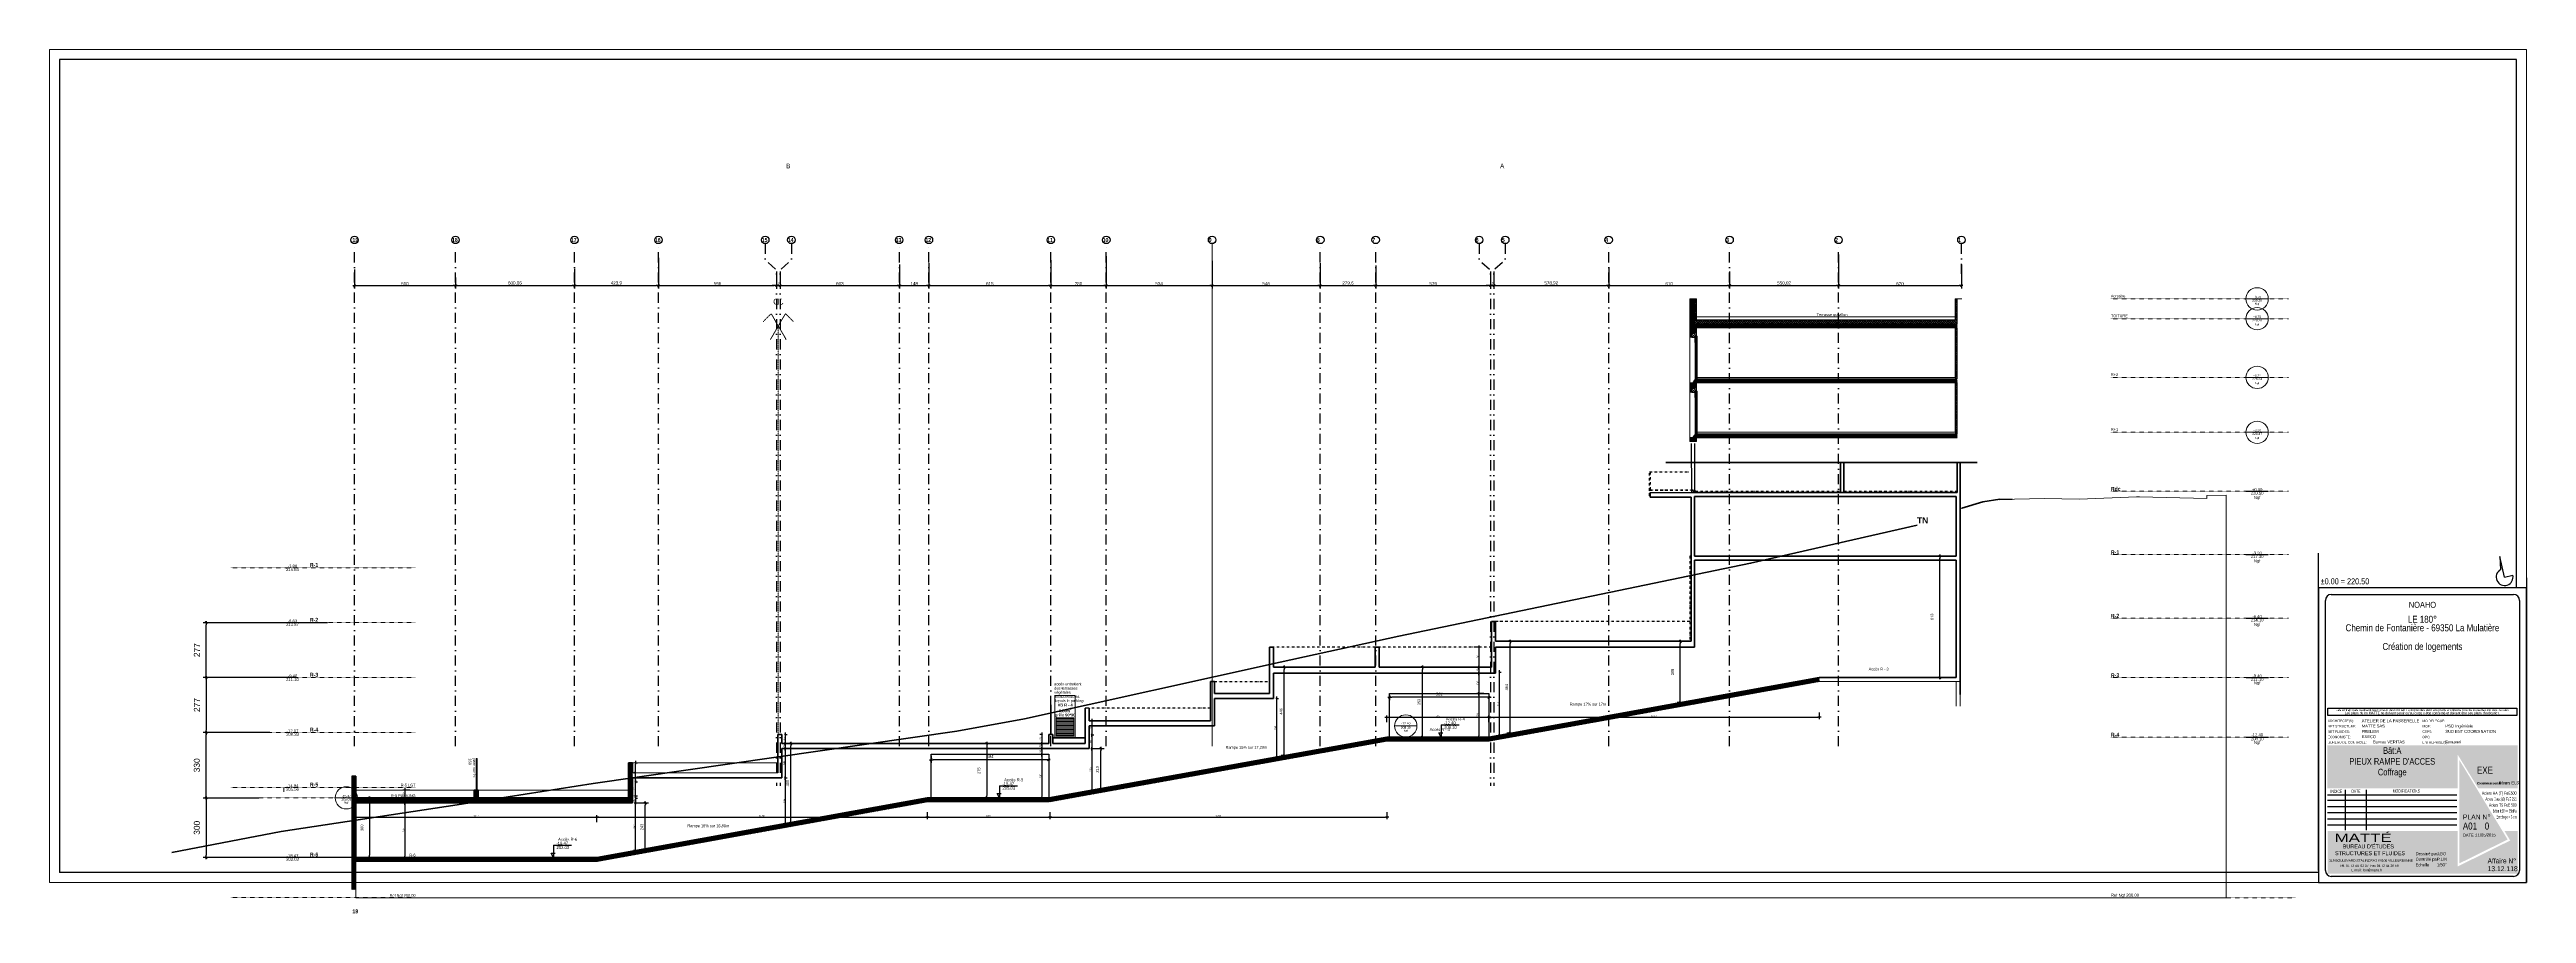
# Model space of a CAD drawing. Header units: millimetres. Extents: x -26249 to 60250, y -21218 to 23336.
# Drawn here: x 11317 to 23817, y 14059 to 18416 of the extents above; entities that cross this region are included whole.
import ezdxf
from ezdxf.enums import TextEntityAlignment as Align

# ---------------------------------------------------------------- set-up
doc = ezdxf.new("R2010")
doc.units = ezdxf.units.MM
for name, pattern in [('Style de ligne -11', [0.347222, 0.20828, -0.138942]), ('Style de ligne -6', [1.04164, 0.625, -0.20828, 0.06943, -0.13893]), ('TIRETPTX2', [50.8, 25.4, -12.7, 0, -12.7]), ('VW-01', [0.41656, 0.20828, -0.20828]), ('VW-02', [0.69435, 0.48607, -0.20828])]:
    doc.linetypes.add(name, pattern=pattern)
for name, color, linetype in [('01-cartouche', 9, 'Continuous'), ('01-cartouche-cage A', 7, 'Continuous'), ('01_cote_gen', 4, 'Continuous'), ('01_linteaux', 2, 'Continuous'), ('01_texte', 230, 'Continuous')]:
    doc.layers.add(name, color=color, linetype=linetype)
for name, color, linetype, lineweight in [('01_murs_coup', 5, 'Continuous', 60), ('B GÈnÈral_Hatch', 7, 'Continuous', 5), ('B Général', 7, 'Continuous', 5), ('C ANNOTATIONS-cotation', 7, 'Continuous', 5), ('C ANNOTATIONS-niveaux', 7, 'Continuous', 5), ('C ANNOTATIONS-prestations', 7, 'Continuous', 5), ('C ANNOTATIONS-texte', 7, 'Continuous', 5), ('GÈnÈral_Hatch', 7, 'Continuous', 5), ('Général', 7, 'Continuous', 5)]:
    doc.layers.add(name, color=color, linetype=linetype, lineweight=lineweight)
doc.styles.add('Arial', font='arial.ttf')
doc.styles.add('Arial (bold)', font='arialbd.ttf')
doc.styles.add('Arial (italic)', font='ariali.ttf')
doc.styles.add('cartouche', font='ARIALN.TTF', dxfattribs={"width": 0.01})
doc.styles.add('Eurostile', font='')
doc.styles.add('Eurostile (bold)', font='')
doc.styles.add('impact', font='impact.ttf')
doc.styles.add('MATTE_TXT', font='arial.ttf')
doc.styles.add('stylemattecart', font='ARIALN.TTF')
doc.styles.get('Eurostile').set_extended_font_data('Eurostile')
doc.styles.get('Eurostile (bold)').set_extended_font_data('Eurostile', bold=True)
doc.dimstyles.new('100é', dxfattribs={"dimtxt": 20.229601, "dimasz": 6.232178, "dimexe": 10, "dimexo": 25, "dimgap": 1, "dimtad": 1, "dimdec": 1, "dimtxsty": 'Arial', "dimblk": 'VW_SLASH', "dimblk1": 'VW_SLASH', "dimblk2": 'VW_SLASH', "dimcen": 0, "dimdle": 10, "dimazin": 0, "dimtfac": 1, "dimtdec": 1, "dimtix": 1, "dimtmove": 0, "dimatfit": 0, "dimldrblk": 'VW_FILLEDARROW', "dimfxl": 25, "dimfxlon": 1, "dimfrac": 2, "dimtolj": 1, "dimarcsym": 0})
doc.dimstyles.new('Arch', dxfattribs={"dimtxt": 20.229601, "dimasz": 11.224121, "dimexe": 15.875, "dimexo": 7.9375, "dimgap": 7.9375, "dimtad": 1, "dimdec": 1, "dimtxsty": 'Arial', "dimblk": 'VW_SLASH-1', "dimblk1": 'VW_SLASH-1', "dimblk2": 'VW_SLASH-1', "dimcen": 0, "dimdle": 7.9375, "dimazin": 0, "dimtfac": 1, "dimtdec": 1, "dimtix": 1, "dimtmove": 0, "dimatfit": 0, "dimldrblk": 'VW_FILLEDARROW-1', "dimfxl": 1, "dimfrac": 2, "dimtolj": 1, "dimarcsym": 0})
pattern_1 = [(225, (24805.913, 33920.496), (-2.4253472, 2.64583333), [])]
pattern_2 = [(315, (24805.913, 33920.496), (5.6568542, 5.6568542), []), (45, (24805.913, 33920.496), (5.6568542, -5.6568542), [])]
pattern_3 = [(315, (24805.913, 33920.496), (5.6568542, 5.6568542), []), (45, (24805.913, 33920.496), (5.6568542, -5.6568542), [])]
pattern_4 = [(45, (0, 0), (-5.65685, 5.65685), []), (135, (0, 0), (5.65685, 5.65685), [])]
pattern_5 = [(45, (0, 0), (2.42535, -2.64583), [])]
pattern_6 = [(225, (24805.913, 33920.496), (5.6568542, -5.6568542), []), (315, (24805.913, 33920.496), (-5.6568542, -5.6568542), [])]

# ---------------------------------------------------------------- blocks, each defined once
blk = doc.blocks.new('PF 220 Coupe')
at = {"layer": 'B GÈnÈral_Hatch', "linetype": 'Continuous', "lineweight": 5, "true_color": 0x808080}
h = blk.add_hatch(dxfattribs=at)
h.set_pattern_fill('02_ISOLANT', color=8, style=0, pattern_type=2)
h.set_pattern_definition(pattern_4)
h.paths.add_polyline_path([(-117, 17), (-90, 17), (-90, 8), (-107, 8), (-107, 9), (-117, 9)])
at = {"layer": 'B GÈnÈral_Hatch', "linetype": 'Continuous', "lineweight": 0}
for points in [[(-90, 9), (-90, 9), (-90, 8), (-107, 8), (-107, 9), (-117, 9), (-117, 9), (-107, 9), (-107, 7), (-90, 7)], [(-67, -8), (-62, -9), (-67, -11)]]:
    blk.add_hatch(color=7, dxfattribs=at).paths.add_polyline_path(points)
at = {"layer": 'B GÈnÈral_Hatch', "linetype": 'Continuous', "lineweight": 5}
h = blk.add_hatch(dxfattribs=at)
h.set_pattern_fill('50_BETON', style=0, pattern_type=2)
h.set_pattern_definition(pattern_5)
h.paths.add_polyline_path([(-117, -7), (-107, -7), (-107, 9), (-117, 9)])
at = {"layer": 'B GÈnÈral_Hatch', "linetype": 'Continuous', "lineweight": 5, "true_color": 0x808080}
h = blk.add_hatch(dxfattribs=at)
h.set_pattern_fill('02_ISOLANT', color=8, style=0, pattern_type=2)
h.set_pattern_definition(pattern_4)
h.paths.add_polyline_path([(-117, -15), (-117, -7), (-111, -7), (-111, -15)])
at = {"layer": 'B GÈnÈral_Hatch', "linetype": 'Continuous', "lineweight": 0, "true_color": 0xeeeeee}
for points in [[(-90, -15), (124, -15), (124, -16), (-90, -16)], [(-90, -17), (124, -17), (124, -17), (-90, -17)]]:
    blk.add_hatch(color=7, dxfattribs=at).paths.add_polyline_path(points)
at = {"layer": 'B GÈnÈral_Hatch', "linetype": 'Continuous', "lineweight": 5}
h = blk.add_hatch(dxfattribs=at)
h.set_pattern_fill('50_BETON', style=0, pattern_type=2)
h.set_pattern_definition(pattern_5)
h.paths.add_polyline_path([(140, -11), (140, -1), (130, -7), (130, -11)])
at = {"layer": 'GÈnÈral_Hatch', "linetype": 'Continuous', "lineweight": 5, "true_color": 0x808080}
h = blk.add_hatch(dxfattribs=at)
h.set_pattern_fill('02_ISOLANT', color=8, style=0, pattern_type=2)
h.set_pattern_definition(pattern_4)
h.paths.add_polyline_path([(130, -11), (140, -11), (140, -18), (130, -18)])
at = {"layer": 'B Général', "color": 7, "linetype": 'Continuous', "lineweight": 13}
blk.add_line((-111, -7), (-111, -17), dxfattribs=at)
at = {"layer": 'B Général', "color": 7, "linetype": 'Continuous', "lineweight": 5}
for p, q in [((105, -11), (-102, -11)), ((-99, -9), (-62, -9))]:
    blk.add_line(p, q, dxfattribs=at)
at = {"layer": 'B Général', "color": 7, "linetype": 'VW-02', "lineweight": 5}
for p, q in [((-99, -2), (-97, -2)), ((-98, -1), (-98, -3))]:
    blk.add_line(p, q, dxfattribs=at)
at = {"layer": 'B Général', "color": 7, "linetype": 'Continuous', "lineweight": 13, "flags": 128}
for points in [[(-117, 17), (-90, 17), (-90, 8), (-107, 8), (-107, 9), (-117, 9)], [(-117, -7), (-107, -7), (-107, 9), (-117, 9)]]:
    blk.add_lwpolyline(points, dxfattribs=at)
at = {"layer": 'B Général', "color": 7, "linetype": 'Continuous', "lineweight": 5, "flags": 128}
for points in [[(-90, 9), (-90, 9), (-90, 8), (-107, 8), (-107, 9), (-117, 9), (-117, 9), (-107, 9), (-107, 7), (-90, 7), (-90, 9)], [(-115, 17), (140, 17), (140, -5), (130, -11), (138, -11), (138, -11), (-115, -11)], [(-95, -13), (128, -13), (128, -20), (-95, -20)], [(-67, -8), (-62, -9), (-67, -11)]]:
    blk.add_lwpolyline(points, close=True, dxfattribs=at)
at = {"layer": 'B Général', "color": 7, "linetype": 'Continuous', "lineweight": 25, "flags": 128}
for points in [[(-107, -10), (-107, 7), (-90, 7), (-90, -10)], [(140, -11), (140, -1), (140, -1), (140, -1), (130, -7), (130, -11)]]:
    blk.add_lwpolyline(points, close=True, dxfattribs=at)
at = {"layer": 'B Général', "color": 7, "linetype": 'Continuous', "lineweight": 13, "flags": 128}
for points in [[(-117, -15), (-117, -7), (-111, -7), (-111, -15)], [(-117, -17), (-117, -15), (-111, -15), (-111, -17)], [(-111, -11), (-111, -7), (-107, -7), (-107, -11)]]:
    blk.add_lwpolyline(points, close=True, dxfattribs=at)
at = {"layer": 'B Général', "linetype": 'Continuous', "lineweight": 5, "flags": 128}
blk.add_lwpolyline([(-90, -17), (-111, -17), (-111, -11), (-90, -11)], close=True, dxfattribs=at)
at = {"layer": 'B Général', "lineweight": 5, "flags": 128}
for points in [[(-99, -11), (-92, -11), (-92, -17), (-99, -17)], [(-88, -15), (-88, -13), (-95, -13), (-95, -20), (-88, -20), (-88, -17), (-90, -17), (-90, -15)], [(-90, -15), (124, -15), (124, -16), (-90, -16)], [(-90, -17), (124, -17), (124, -17), (-90, -17)], [(121, -15), (121, -13), (128, -13), (128, -20), (121, -20), (121, -17), (123, -17), (123, -15)], [(124, -20), (124, -11), (126, -11), (126, -7), (130, -7), (130, -20)]]:
    blk.add_lwpolyline(points, close=True, dxfattribs=at)
at = {"layer": 'B Général', "linetype": 'Continuous', "lineweight": 5}
blk.add_open_spline([(-105, -6), (-104, -7), (-101, -9), (-96, -10), (-93, -7), (-91, -4), (-91, 0), (-93, 4), (-96, 6), (-101, 6), (-104, 4), (-106, 0), (-106, -4), (-105, -6)], degree=2, dxfattribs=at)
at = {"layer": 'Général', "color": 7, "linetype": 'Continuous', "lineweight": 5}
for p, q in [((130, -5), (130, -5)), ((130, -20), (140, -20))]:
    blk.add_line(p, q, dxfattribs=at)
at = {"layer": 'Général', "color": 7, "linetype": 'Continuous', "lineweight": 5, "flags": 128}
for points in [[(128, -7), (129, -5), (130, -5), (130, -5)], [(129, -7), (129, -5), (130, -5)]]:
    blk.add_lwpolyline(points, dxfattribs=at)
blk.add_lwpolyline([(130, -11), (140, -11), (140, -18), (130, -18)], close=True, dxfattribs=at)
blk = doc.blocks.new('VW_SLASH-1')
at = {"color": 0, "linetype": 'ByBlock', "lineweight": -2}
blk.add_line((0.7, 0), (-1, 0), dxfattribs=at)
at = {"color": 0, "linetype": 'Continuous', "lineweight": 20, "flags": 128}
blk.add_lwpolyline([(0.5, 0.5), (-0.5, -0.5)], dxfattribs=at)
blk = doc.blocks.new('*D205')
at = {"layer": 'C ANNOTATIONS-cotation', "color": 0, "linetype": 'Continuous', "lineweight": -2, "transparency": 16777216}
for p, q in [((12428, 14971), (12091, 14971)), ((12107, 14653), (12107, 14960)), ((12373, 14641), (12091, 14641))]:
    blk.add_line(p, q, dxfattribs=at)
at = {"layer": 'Defpoints', "color": 0, "linetype": 'Continuous', "transparency": 16777216}
for p in [(12107, 14971), (12436, 14971), (12381, 14641)]:
    blk.add_point(p, dxfattribs=at)
at = {"layer": 'C ANNOTATIONS-cotation', "color": 0, "linetype": 'Continuous', "lineweight": -2, "transparency": 16777216, "xscale": 11.22412109375, "yscale": 11.22412109375, "zscale": 11.22412109375}
for p, rotation in [((12107, 14971), 90), ((12107, 14641), 270)]:
    blk.add_blockref('VW_SLASH-1', p, dxfattribs=dict(at, rotation=rotation))
at = {"layer": 'C ANNOTATIONS-cotation', "color": 0, "linetype": 'Continuous', "lineweight": 5, "transparency": 16777216, "insert": (12060, 14806), "char_height": 30.3, "attachment_point": 5, "rotation": 90, "style": 'Arial'}
blk.add_mtext('\\A1;330', dxfattribs=at)
blk = doc.blocks.new('VW_FILLEDARROW-1')
at = {"linetype": 'Continuous', "lineweight": 0}
blk.add_hatch(color=0, dxfattribs=at).paths.add_polyline_path([(-1.4, 0.4), (0, 0), (-1.4, -0.4)])
at = {"color": 0, "linetype": 'Continuous', "lineweight": 5, "flags": 128}
blk.add_lwpolyline([(-1.4, 0.4), (0, 0), (-1.4, -0.4)], close=True, dxfattribs=at)
blk = doc.blocks.new('*D206')
at = {"layer": 'C ANNOTATIONS-cotation', "color": 0, "linetype": 'Continuous', "lineweight": -2, "transparency": 16777216}
for p, q in [((12560, 15248), (12091, 15248)), ((12107, 15237), (12107, 14983)), ((12428, 14971), (12091, 14971))]:
    blk.add_line(p, q, dxfattribs=at)
at = {"layer": 'Defpoints', "color": 0, "linetype": 'Continuous', "transparency": 16777216}
for p in [(12568, 15248), (12107, 14971), (12436, 14971)]:
    blk.add_point(p, dxfattribs=at)
at = {"layer": 'C ANNOTATIONS-cotation', "color": 0, "linetype": 'Continuous', "lineweight": -2, "transparency": 16777216, "xscale": 11.22412109375, "yscale": 11.22412109375, "zscale": 11.22412109375}
for p, rotation in [((12107, 15248), 90), ((12107, 14971), 270)]:
    blk.add_blockref('VW_SLASH-1', p, dxfattribs=dict(at, rotation=rotation))
at = {"layer": 'C ANNOTATIONS-cotation', "color": 0, "linetype": 'Continuous', "lineweight": 5, "transparency": 16777216, "insert": (12060, 15110), "char_height": 30.3, "attachment_point": 5, "rotation": 90, "style": 'Arial'}
blk.add_mtext('\\A1;277', dxfattribs=at)
blk = doc.blocks.new('*D207')
at = {"layer": 'C ANNOTATIONS-cotation', "color": 0, "linetype": 'Continuous', "lineweight": -2, "transparency": 16777216}
for p, q in [((12720, 15525), (12091, 15525)), ((12107, 15260), (12107, 15514)), ((12560, 15248), (12091, 15248))]:
    blk.add_line(p, q, dxfattribs=at)
at = {"layer": 'Defpoints', "color": 0, "linetype": 'Continuous', "transparency": 16777216}
for p in [(12107, 15525), (12728, 15525), (12568, 15248)]:
    blk.add_point(p, dxfattribs=at)
at = {"layer": 'C ANNOTATIONS-cotation', "color": 0, "linetype": 'Continuous', "lineweight": -2, "transparency": 16777216, "xscale": 11.22412109375, "yscale": 11.22412109375, "zscale": 11.22412109375}
for p, rotation in [((12107, 15525), 90), ((12107, 15248), 270)]:
    blk.add_blockref('VW_SLASH-1', p, dxfattribs=dict(at, rotation=rotation))
at = {"layer": 'C ANNOTATIONS-cotation', "color": 0, "linetype": 'Continuous', "lineweight": 5, "transparency": 16777216, "insert": (12060, 15387), "char_height": 30.3, "attachment_point": 5, "rotation": 90, "style": 'Arial'}
blk.add_mtext('\\A1;277', dxfattribs=at)
blk = doc.blocks.new('*D208')
at = {"layer": 'C ANNOTATIONS-cotation', "color": 0, "linetype": 'Continuous', "lineweight": -2, "transparency": 16777216}
for p, q in [((12373, 14641), (12091, 14641)), ((12107, 14630), (12107, 14353)), ((13746, 14341), (12091, 14341))]:
    blk.add_line(p, q, dxfattribs=at)
at = {"layer": 'Defpoints', "color": 0, "linetype": 'Continuous', "transparency": 16777216}
for p in [(12381, 14641), (12107, 14341), (13754, 14341)]:
    blk.add_point(p, dxfattribs=at)
at = {"layer": 'C ANNOTATIONS-cotation', "color": 0, "linetype": 'Continuous', "lineweight": -2, "transparency": 16777216, "xscale": 11.22412109375, "yscale": 11.22412109375, "zscale": 11.22412109375}
for p, rotation in [((12107, 14641), 90), ((12107, 14341), 270)]:
    blk.add_blockref('VW_SLASH-1', p, dxfattribs=dict(at, rotation=rotation))
at = {"layer": 'C ANNOTATIONS-cotation', "color": 0, "linetype": 'Continuous', "lineweight": 5, "transparency": 16777216, "insert": (12060, 14491), "char_height": 30.3, "attachment_point": 5, "rotation": 90, "style": 'Arial'}
blk.add_mtext('\\A1;300', dxfattribs=at)
blk = doc.blocks.new('*D209')
at = {"layer": 'C ANNOTATIONS-cotation', "color": 0, "linetype": 'Continuous', "lineweight": -2, "transparency": 16777216}
for p, q in [((15765, 14853), (15765, 14819)), ((16348, 14834), (15776, 14834))]:
    blk.add_line(p, q, dxfattribs=at)
at = {"layer": 'Defpoints', "color": 0, "linetype": 'Continuous', "transparency": 16777216}
for p in [(15765, 14861), (15765, 14834), (16359, 14861)]:
    blk.add_point(p, dxfattribs=at)
at = {"layer": 'C ANNOTATIONS-cotation', "color": 0, "linetype": 'Continuous', "lineweight": -2, "transparency": 16777216, "xscale": 11.22412109375, "yscale": 11.22412109375, "zscale": 11.22412109375, "rotation": 180}
blk.add_blockref('VW_SLASH-1', (15765, 14834), dxfattribs=at)
at = {"layer": 'C ANNOTATIONS-cotation', "color": 0, "linetype": 'Continuous', "lineweight": -2, "transparency": 16777216, "xscale": 11.22412109375, "yscale": 11.22412109375, "zscale": 11.22412109375}
blk.add_blockref('VW_SLASH-1', (16359, 14834), dxfattribs=at)
at = {"layer": 'C ANNOTATIONS-cotation', "color": 0, "linetype": 'Continuous', "lineweight": 5, "transparency": 16777216, "insert": (16062, 14850), "char_height": 15.2, "attachment_point": 5, "style": 'Arial (italic)'}
blk.add_mtext('\\A1;594', dxfattribs=at)
blk = doc.blocks.new('*D210')
at = {"layer": 'C ANNOTATIONS-cotation', "color": 0, "linetype": 'Continuous', "lineweight": -2, "transparency": 16777216}
for p, q in [((18079, 15160), (18079, 15134)), ((18569, 15149), (18091, 15149)), ((18580, 15160), (18580, 15134))]:
    blk.add_line(p, q, dxfattribs=at)
at = {"layer": 'Defpoints', "color": 0, "linetype": 'Continuous', "transparency": 16777216}
for p in [(18079, 15168), (18079, 15149), (18580, 15168)]:
    blk.add_point(p, dxfattribs=at)
at = {"layer": 'C ANNOTATIONS-cotation', "color": 0, "linetype": 'Continuous', "lineweight": -2, "transparency": 16777216, "xscale": 11.22412109375, "yscale": 11.22412109375, "zscale": 11.22412109375, "rotation": 180}
blk.add_blockref('VW_SLASH-1', (18079, 15149), dxfattribs=at)
at = {"layer": 'C ANNOTATIONS-cotation', "color": 0, "linetype": 'Continuous', "lineweight": -2, "transparency": 16777216, "xscale": 11.22412109375, "yscale": 11.22412109375, "zscale": 11.22412109375}
blk.add_blockref('VW_SLASH-1', (18580, 15149), dxfattribs=at)
at = {"layer": 'C ANNOTATIONS-cotation', "color": 0, "linetype": 'Continuous', "lineweight": 5, "transparency": 16777216, "insert": (18330, 15165), "char_height": 15.2, "attachment_point": 5, "style": 'Arial (italic)'}
blk.add_mtext('\\A1;501', dxfattribs=at)
blk = doc.blocks.new('Alti BAT A R-4')
at = {"layer": 'C ANNOTATIONS-niveaux', "color": 7, "linetype": 'Continuous', "lineweight": 5}
blk.add_line((-56, 0), (56, 0), dxfattribs=at)
blk.add_circle((0, 0), 56.2, dxfattribs=at)
at = {"layer": 'C ANNOTATIONS-niveaux', "color": 7, "attachment_point": 2, "rotation": 0, "line_spacing_factor": 0.894142, "style": 'Eurostile'}
for s, insert, char_height in [('-12,40', (0, 19), 11.8), ('208.10', (0, -2), 11.8), ('Ngf', (0, -19), 9.41)]:
    blk.add_mtext(s, dxfattribs=dict(at, insert=insert, char_height=char_height))
blk = doc.blocks.new('*D211')
at = {"layer": 'C ANNOTATIONS-cotation', "color": 0, "linetype": 'Continuous', "lineweight": -2, "transparency": 16777216}
for p, q in [((12973, 14641), (12916, 14641)), ((12932, 14630), (12932, 14353)), ((12973, 14341), (12916, 14341))]:
    blk.add_line(p, q, dxfattribs=at)
at = {"layer": 'Defpoints', "color": 0, "linetype": 'Continuous', "transparency": 16777216}
for p in [(12981, 14641), (12932, 14341), (12981, 14341)]:
    blk.add_point(p, dxfattribs=at)
at = {"layer": 'C ANNOTATIONS-cotation', "color": 0, "linetype": 'Continuous', "lineweight": -2, "transparency": 16777216, "xscale": 11.22412109375, "yscale": 11.22412109375, "zscale": 11.22412109375}
for p, rotation in [((12932, 14641), 90), ((12932, 14341), 270)]:
    blk.add_blockref('VW_SLASH-1', p, dxfattribs=dict(at, rotation=rotation))
at = {"layer": 'C ANNOTATIONS-cotation', "color": 0, "linetype": 'Continuous', "lineweight": 5, "transparency": 16777216, "insert": (12893, 14491), "char_height": 14.1, "attachment_point": 5, "rotation": 90, "style": 'Eurostile'}
blk.add_mtext('\\A1;300', dxfattribs=at)
blk = doc.blocks.new('*D212')
at = {"layer": 'C ANNOTATIONS-cotation', "color": 0, "linetype": 'Continuous', "lineweight": -2, "transparency": 16777216}
for p, q in [((14267, 14616), (14339, 14616)), ((14323, 14385), (14323, 14605)), ((14267, 14374), (14339, 14374))]:
    blk.add_line(p, q, dxfattribs=at)
at = {"layer": 'Defpoints', "color": 0, "linetype": 'Continuous', "transparency": 16777216}
for p in [(14259, 14616), (14323, 14616), (14259, 14374)]:
    blk.add_point(p, dxfattribs=at)
at = {"layer": 'C ANNOTATIONS-cotation', "color": 0, "linetype": 'Continuous', "lineweight": -2, "transparency": 16777216, "xscale": 11.22412109375, "yscale": 11.22412109375, "zscale": 11.22412109375}
for p, rotation in [((14323, 14616), 90), ((14323, 14374), 270)]:
    blk.add_blockref('VW_SLASH-1', p, dxfattribs=dict(at, rotation=rotation))
at = {"layer": 'C ANNOTATIONS-cotation', "color": 0, "linetype": 'Continuous', "lineweight": 5, "transparency": 16777216, "insert": (14306, 14495), "char_height": 14.1, "attachment_point": 5, "rotation": 90, "style": 'Eurostile'}
blk.add_mtext('\\A1;243', dxfattribs=at)
blk = doc.blocks.new('*D213')
at = {"layer": 'C ANNOTATIONS-cotation', "color": 0, "linetype": 'Continuous', "lineweight": -2, "transparency": 16777216}
for p, q in [((15050, 14916), (15042, 14916)), ((15058, 14528), (15058, 14905)), ((15059, 14516), (15074, 14516))]:
    blk.add_line(p, q, dxfattribs=at)
at = {"layer": 'Defpoints', "color": 0, "linetype": 'Continuous', "transparency": 16777216}
for p in [(15058, 14916), (15058, 14916), (15051, 14516)]:
    blk.add_point(p, dxfattribs=at)
at = {"layer": 'C ANNOTATIONS-cotation', "color": 0, "linetype": 'Continuous', "lineweight": -2, "transparency": 16777216, "xscale": 11.22412109375, "yscale": 11.22412109375, "zscale": 11.22412109375}
for p, rotation in [((15058, 14916), 90), ((15058, 14516), 270)]:
    blk.add_blockref('VW_SLASH-1', p, dxfattribs=dict(at, rotation=rotation))
at = {"layer": 'C ANNOTATIONS-cotation', "color": 0, "linetype": 'Continuous', "lineweight": 5, "transparency": 16777216, "insert": (15041, 14716), "char_height": 14.1, "attachment_point": 5, "rotation": 90, "style": 'Eurostile'}
blk.add_mtext('\\A1;400', dxfattribs=at)
blk = doc.blocks.new('*D214')
at = {"layer": 'C ANNOTATIONS-cotation', "color": 0, "linetype": 'Continuous', "lineweight": -2, "transparency": 16777216}
for p, q in [((16094, 14916), (16030, 14916)), ((16046, 14905), (16046, 14653)), ((16094, 14641), (16030, 14641))]:
    blk.add_line(p, q, dxfattribs=at)
at = {"layer": 'Defpoints', "color": 0, "linetype": 'Continuous', "transparency": 16777216}
for p in [(16102, 14916), (16046, 14641), (16102, 14641)]:
    blk.add_point(p, dxfattribs=at)
at = {"layer": 'C ANNOTATIONS-cotation', "color": 0, "linetype": 'Continuous', "lineweight": -2, "transparency": 16777216, "xscale": 11.22412109375, "yscale": 11.22412109375, "zscale": 11.22412109375}
for p, rotation in [((16046, 14916), 90), ((16046, 14641), 270)]:
    blk.add_blockref('VW_SLASH-1', p, dxfattribs=dict(at, rotation=rotation))
at = {"layer": 'C ANNOTATIONS-cotation', "color": 0, "linetype": 'Continuous', "lineweight": 5, "transparency": 16777216, "insert": (16007, 14779), "char_height": 14.1, "attachment_point": 5, "rotation": 90, "style": 'Eurostile'}
blk.add_mtext('\\A1;275', dxfattribs=at)
blk = doc.blocks.new('*D215')
at = {"layer": 'C ANNOTATIONS-cotation', "color": 0, "linetype": 'Continuous', "lineweight": -2, "transparency": 16777216}
for p, q in [((16571, 14891), (16638, 14891)), ((16622, 14689), (16622, 14880)), ((16571, 14678), (16638, 14678))]:
    blk.add_line(p, q, dxfattribs=at)
at = {"layer": 'Defpoints', "color": 0, "linetype": 'Continuous', "transparency": 16777216}
for p in [(16563, 14891), (16622, 14891), (16563, 14678)]:
    blk.add_point(p, dxfattribs=at)
at = {"layer": 'C ANNOTATIONS-cotation', "color": 0, "linetype": 'Continuous', "lineweight": -2, "transparency": 16777216, "xscale": 11.22412109375, "yscale": 11.22412109375, "zscale": 11.22412109375}
for p, rotation in [((16622, 14891), 90), ((16622, 14678), 270)]:
    blk.add_blockref('VW_SLASH-1', p, dxfattribs=dict(at, rotation=rotation))
at = {"layer": 'C ANNOTATIONS-cotation', "color": 0, "linetype": 'Continuous', "lineweight": 5, "transparency": 16777216, "insert": (16605, 14785), "char_height": 14.1, "attachment_point": 5, "rotation": 90, "style": 'Eurostile'}
blk.add_mtext('\\A1;213', dxfattribs=at)
blk = doc.blocks.new('*D216')
at = {"layer": 'C ANNOTATIONS-cotation', "color": 0, "linetype": 'Continuous', "lineweight": -2, "transparency": 16777216}
for p, q in [((17540, 15301), (17532, 15301)), ((17548, 14867), (17548, 15290)), ((17540, 14855), (17532, 14855))]:
    blk.add_line(p, q, dxfattribs=at)
at = {"layer": 'Defpoints', "color": 0, "linetype": 'Continuous', "transparency": 16777216}
for p in [(17548, 15301), (17548, 15301), (17548, 14855)]:
    blk.add_point(p, dxfattribs=at)
at = {"layer": 'C ANNOTATIONS-cotation', "color": 0, "linetype": 'Continuous', "lineweight": -2, "transparency": 16777216, "xscale": 11.22412109375, "yscale": 11.22412109375, "zscale": 11.22412109375}
for p, rotation in [((17548, 15301), 90), ((17548, 14855), 270)]:
    blk.add_blockref('VW_SLASH-1', p, dxfattribs=dict(at, rotation=rotation))
at = {"layer": 'C ANNOTATIONS-cotation', "color": 0, "linetype": 'Continuous', "lineweight": 5, "transparency": 16777216, "insert": (17531, 15078), "char_height": 14.1, "attachment_point": 5, "rotation": 90, "style": 'Eurostile'}
blk.add_mtext('\\A1;446', dxfattribs=at)
blk = doc.blocks.new('*D217')
at = {"layer": 'C ANNOTATIONS-cotation', "color": 0, "linetype": 'Continuous', "lineweight": -2, "transparency": 16777216}
for p, q in [((18311, 15301), (18229, 15301)), ((18245, 14960), (18245, 15290)), ((18315, 14948), (18229, 14948))]:
    blk.add_line(p, q, dxfattribs=at)
at = {"layer": 'Defpoints', "color": 0, "linetype": 'Continuous', "transparency": 16777216}
for p in [(18245, 15301), (18319, 15301), (18323, 14948)]:
    blk.add_point(p, dxfattribs=at)
at = {"layer": 'C ANNOTATIONS-cotation', "color": 0, "linetype": 'Continuous', "lineweight": -2, "transparency": 16777216, "xscale": 11.22412109375, "yscale": 11.22412109375, "zscale": 11.22412109375}
for p, rotation in [((18245, 15301), 90), ((18245, 14948), 270)]:
    blk.add_blockref('VW_SLASH-1', p, dxfattribs=dict(at, rotation=rotation))
at = {"layer": 'C ANNOTATIONS-cotation', "color": 0, "linetype": 'Continuous', "lineweight": 5, "transparency": 16777216, "insert": (18228, 15125), "char_height": 14.1, "attachment_point": 5, "rotation": 90, "style": 'Eurostile'}
blk.add_mtext('\\A1;353', dxfattribs=at)
blk = doc.blocks.new('*D218')
at = {"layer": 'C ANNOTATIONS-cotation', "color": 0, "linetype": 'Continuous', "lineweight": -2, "transparency": 16777216}
for p, q in [((18679, 15431), (18671, 15431)), ((18687, 14979), (18687, 15420)), ((18679, 14968), (18671, 14968))]:
    blk.add_line(p, q, dxfattribs=at)
at = {"layer": 'Defpoints', "color": 0, "linetype": 'Continuous', "transparency": 16777216}
for p in [(18687, 15431), (18687, 15431), (18687, 14968)]:
    blk.add_point(p, dxfattribs=at)
at = {"layer": 'C ANNOTATIONS-cotation', "color": 0, "linetype": 'Continuous', "lineweight": -2, "transparency": 16777216, "xscale": 11.22412109375, "yscale": 11.22412109375, "zscale": 11.22412109375}
for p, rotation in [((18687, 15431), 90), ((18687, 14968), 270)]:
    blk.add_blockref('VW_SLASH-1', p, dxfattribs=dict(at, rotation=rotation))
at = {"layer": 'C ANNOTATIONS-cotation', "color": 0, "linetype": 'Continuous', "lineweight": 5, "transparency": 16777216, "insert": (18670, 15200), "char_height": 14.1, "attachment_point": 5, "rotation": 90, "style": 'Eurostile'}
blk.add_mtext('\\A1;464', dxfattribs=at)
blk = doc.blocks.new('*D219')
at = {"layer": 'C ANNOTATIONS-cotation', "color": 0, "linetype": 'Continuous', "lineweight": -2, "transparency": 16777216}
for p, q in [((19538, 15431), (19530, 15431)), ((19546, 15133), (19546, 15420)), ((19538, 15122), (19530, 15122))]:
    blk.add_line(p, q, dxfattribs=at)
at = {"layer": 'Defpoints', "color": 0, "linetype": 'Continuous', "transparency": 16777216}
for p in [(19546, 15431), (19546, 15431), (19546, 15122)]:
    blk.add_point(p, dxfattribs=at)
at = {"layer": 'C ANNOTATIONS-cotation', "color": 0, "linetype": 'Continuous', "lineweight": -2, "transparency": 16777216, "xscale": 11.22412109375, "yscale": 11.22412109375, "zscale": 11.22412109375}
for p, rotation in [((19546, 15431), 90), ((19546, 15122), 270)]:
    blk.add_blockref('VW_SLASH-1', p, dxfattribs=dict(at, rotation=rotation))
at = {"layer": 'C ANNOTATIONS-cotation', "color": 0, "linetype": 'Continuous', "lineweight": 5, "transparency": 16777216, "insert": (19507, 15277), "char_height": 14.1, "attachment_point": 5, "rotation": 90, "style": 'Eurostile'}
blk.add_mtext('\\A1;309', dxfattribs=at)
blk = doc.blocks.new('*D220')
at = {"layer": 'C ANNOTATIONS-cotation', "color": 0, "linetype": 'Continuous', "lineweight": -2, "transparency": 16777216}
for p, q in [((20848, 15861), (20840, 15861)), ((20856, 15260), (20856, 15850)), ((20848, 15248), (20840, 15248))]:
    blk.add_line(p, q, dxfattribs=at)
at = {"layer": 'Defpoints', "color": 0, "linetype": 'Continuous', "transparency": 16777216}
for p in [(20856, 15861), (20856, 15861), (20856, 15248)]:
    blk.add_point(p, dxfattribs=at)
at = {"layer": 'C ANNOTATIONS-cotation', "color": 0, "linetype": 'Continuous', "lineweight": -2, "transparency": 16777216, "xscale": 11.22412109375, "yscale": 11.22412109375, "zscale": 11.22412109375}
for p, rotation in [((20856, 15861), 90), ((20856, 15248), 270)]:
    blk.add_blockref('VW_SLASH-1', p, dxfattribs=dict(at, rotation=rotation))
at = {"layer": 'C ANNOTATIONS-cotation', "color": 0, "linetype": 'Continuous', "lineweight": 5, "transparency": 16777216, "insert": (20817, 15555), "char_height": 14.1, "attachment_point": 5, "rotation": 90, "style": 'Eurostile'}
blk.add_mtext('\\A1;613', dxfattribs=at)
blk = doc.blocks.new('VW_SLASH')
at = {"color": 0, "linetype": 'ByBlock', "lineweight": -2}
blk.add_line((1.6, 0), (-1, 0), dxfattribs=at)
at = {"color": 0, "linetype": 'Continuous', "lineweight": 20, "flags": 128}
blk.add_lwpolyline([(0.5, 0.5), (-0.5, -0.5)], dxfattribs=at)
blk = doc.blocks.new('*D221')
at = {"layer": 'C ANNOTATIONS-cotation', "color": 0, "linetype": 'Continuous', "lineweight": -2, "transparency": 16777216}
for p, q in [((13110, 14616), (13099, 14616)), ((13109, 14610), (13109, 14348)), ((13110, 14341), (13099, 14341))]:
    blk.add_line(p, q, dxfattribs=at)
at = {"layer": 'Defpoints', "color": 0, "linetype": 'Continuous', "transparency": 16777216}
for p in [(13135, 14616), (13109, 14341), (13135, 14341)]:
    blk.add_point(p, dxfattribs=at)
at = {"layer": 'C ANNOTATIONS-cotation', "color": 0, "linetype": 'Continuous', "lineweight": -2, "transparency": 16777216, "xscale": 6.232177734375, "yscale": 6.232177734375, "zscale": 6.232177734375}
for p, rotation in [((13109, 14616), 90), ((13109, 14341), 270)]:
    blk.add_blockref('VW_SLASH', p, dxfattribs=dict(at, rotation=rotation))
at = {"layer": 'C ANNOTATIONS-cotation', "color": 0, "linetype": 'Continuous', "lineweight": 5, "transparency": 16777216, "insert": (13103, 14479), "char_height": 9.41, "attachment_point": 5, "rotation": 90, "style": 'Eurostile'}
blk.add_mtext('\\A1;275', dxfattribs=at)
blk = doc.blocks.new('VW_FILLEDARROW')
at = {"linetype": 'Continuous', "lineweight": 0}
blk.add_hatch(color=0, dxfattribs=at).paths.add_polyline_path([(-1.6, 0.4), (0, 0), (-1.6, -0.4)])
at = {"color": 0, "linetype": 'Continuous', "lineweight": 5, "flags": 128}
blk.add_lwpolyline([(-1.6, 0.4), (0, 0), (-1.6, -0.4)], close=True, dxfattribs=at)
blk = doc.blocks.new('*D222')
at = {"layer": 'C ANNOTATIONS-cotation', "color": 0, "linetype": 'Continuous', "lineweight": -2, "transparency": 16777216}
for p, q in [((13134, 14641), (13099, 14641)), ((13109, 14635), (13109, 14623)), ((13110, 14616), (13099, 14616))]:
    blk.add_line(p, q, dxfattribs=at)
at = {"layer": 'Defpoints', "color": 0, "linetype": 'Continuous', "transparency": 16777216}
for p in [(13178, 14641), (13109, 14616), (13135, 14616)]:
    blk.add_point(p, dxfattribs=at)
at = {"layer": 'C ANNOTATIONS-cotation', "color": 0, "linetype": 'Continuous', "lineweight": -2, "transparency": 16777216, "xscale": 6.232177734375, "yscale": 6.232177734375, "zscale": 6.232177734375}
for p, rotation in [((13109, 14641), 90), ((13109, 14616), 270)]:
    blk.add_blockref('VW_SLASH', p, dxfattribs=dict(at, rotation=rotation))
at = {"layer": 'C ANNOTATIONS-cotation', "color": 0, "linetype": 'Continuous', "lineweight": 5, "transparency": 16777216, "insert": (13103, 14629), "char_height": 9.41, "attachment_point": 5, "rotation": 90, "style": 'Eurostile'}
blk.add_mtext('\\A1;25', dxfattribs=at)
blk = doc.blocks.new('*D223')
at = {"layer": 'C ANNOTATIONS-cotation', "color": 0, "linetype": 'Continuous', "lineweight": -2, "transparency": 16777216}
for p, q in [((13134, 14681), (13099, 14681)), ((13134, 14641), (13099, 14641)), ((13109, 14675), (13109, 14648))]:
    blk.add_line(p, q, dxfattribs=at)
at = {"layer": 'Defpoints', "color": 0, "linetype": 'Continuous', "transparency": 16777216}
for p in [(13109, 14641), (13178, 14681), (13178, 14641)]:
    blk.add_point(p, dxfattribs=at)
at = {"layer": 'C ANNOTATIONS-cotation', "color": 0, "linetype": 'Continuous', "lineweight": -2, "transparency": 16777216, "xscale": 6.232177734375, "yscale": 6.232177734375, "zscale": 6.232177734375}
for p, rotation in [((13109, 14681), 90), ((13109, 14641), 270)]:
    blk.add_blockref('VW_SLASH', p, dxfattribs=dict(at, rotation=rotation))
at = {"layer": 'C ANNOTATIONS-cotation', "color": 0, "linetype": 'Continuous', "lineweight": 5, "transparency": 16777216, "insert": (13103, 14661), "char_height": 9.41, "attachment_point": 5, "rotation": 90, "style": 'Eurostile'}
blk.add_mtext('\\A1;39', dxfattribs=at)
blk = doc.blocks.new('*D224')
at = {"layer": 'C ANNOTATIONS-cotation', "color": 0, "linetype": 'Continuous', "lineweight": -2, "transparency": 16777216}
for p, q in [((15029, 14743), (15039, 14743)), ((15029, 14737), (15029, 14516)), ((15029, 14509), (15039, 14509))]:
    blk.add_line(p, q, dxfattribs=at)
at = {"layer": 'Defpoints', "color": 0, "linetype": 'Continuous', "transparency": 16777216}
for p in [(15011, 14743), (15011, 14509), (15029, 14509)]:
    blk.add_point(p, dxfattribs=at)
at = {"layer": 'C ANNOTATIONS-cotation', "color": 0, "linetype": 'Continuous', "lineweight": -2, "transparency": 16777216, "xscale": 6.232177734375, "yscale": 6.232177734375, "zscale": 6.232177734375}
for p, rotation in [((15029, 14743), 90), ((15029, 14509), 270)]:
    blk.add_blockref('VW_SLASH', p, dxfattribs=dict(at, rotation=rotation))
at = {"layer": 'C ANNOTATIONS-cotation', "color": 0, "linetype": 'Continuous', "lineweight": 5, "transparency": 16777216, "insert": (15024, 14626), "char_height": 9.41, "attachment_point": 5, "rotation": 90, "style": 'Eurostile'}
blk.add_mtext('\\A1;234', dxfattribs=at)
blk = doc.blocks.new('*D225')
at = {"layer": 'C ANNOTATIONS-cotation', "color": 0, "linetype": 'Continuous', "lineweight": -2, "transparency": 16777216}
for p, q in [((15029, 14891), (15039, 14891)), ((15029, 14885), (15029, 14749)), ((15029, 14743), (15039, 14743))]:
    blk.add_line(p, q, dxfattribs=at)
at = {"layer": 'Defpoints', "color": 0, "linetype": 'Continuous', "transparency": 16777216}
for p in [(15011, 14891), (15011, 14743), (15029, 14743)]:
    blk.add_point(p, dxfattribs=at)
at = {"layer": 'C ANNOTATIONS-cotation', "color": 0, "linetype": 'Continuous', "lineweight": -2, "transparency": 16777216, "xscale": 6.232177734375, "yscale": 6.232177734375, "zscale": 6.232177734375}
for p, rotation in [((15029, 14891), 90), ((15029, 14743), 270)]:
    blk.add_blockref('VW_SLASH', p, dxfattribs=dict(at, rotation=rotation))
at = {"layer": 'C ANNOTATIONS-cotation', "color": 0, "linetype": 'Continuous', "lineweight": 5, "transparency": 16777216, "insert": (15024, 14817), "char_height": 9.41, "attachment_point": 5, "rotation": 90, "style": 'Eurostile'}
blk.add_mtext('\\A1;148', dxfattribs=at)
blk = doc.blocks.new('*D226')
at = {"layer": 'C ANNOTATIONS-cotation', "color": 0, "linetype": 'Continuous', "lineweight": -2, "transparency": 16777216}
for p, q in [((15029, 14916), (15039, 14916)), ((15029, 14910), (15029, 14898)), ((15029, 14891), (15039, 14891))]:
    blk.add_line(p, q, dxfattribs=at)
at = {"layer": 'Defpoints', "color": 0, "linetype": 'Continuous', "transparency": 16777216}
for p in [(15011, 14916), (15011, 14891), (15029, 14891)]:
    blk.add_point(p, dxfattribs=at)
at = {"layer": 'C ANNOTATIONS-cotation', "color": 0, "linetype": 'Continuous', "lineweight": -2, "transparency": 16777216, "xscale": 6.232177734375, "yscale": 6.232177734375, "zscale": 6.232177734375}
for p, rotation in [((15029, 14916), 90), ((15029, 14891), 270)]:
    blk.add_blockref('VW_SLASH', p, dxfattribs=dict(at, rotation=rotation))
at = {"layer": 'C ANNOTATIONS-cotation', "color": 0, "linetype": 'Continuous', "lineweight": 5, "transparency": 16777216, "insert": (15024, 14904), "char_height": 9.41, "attachment_point": 5, "rotation": 90, "style": 'Eurostile'}
blk.add_mtext('\\A1;25', dxfattribs=at)
blk = doc.blocks.new('*D227')
at = {"layer": 'C ANNOTATIONS-cotation', "color": 0, "linetype": 'Continuous', "lineweight": -2, "transparency": 16777216}
for p, q in [((15029, 14961), (15039, 14961)), ((15029, 14955), (15029, 14923)), ((15029, 14916), (15039, 14916))]:
    blk.add_line(p, q, dxfattribs=at)
at = {"layer": 'Defpoints', "color": 0, "linetype": 'Continuous', "transparency": 16777216}
for p in [(15011, 14961), (15011, 14916), (15029, 14916)]:
    blk.add_point(p, dxfattribs=at)
at = {"layer": 'C ANNOTATIONS-cotation', "color": 0, "linetype": 'Continuous', "lineweight": -2, "transparency": 16777216, "xscale": 6.232177734375, "yscale": 6.232177734375, "zscale": 6.232177734375}
for p, rotation in [((15029, 14961), 90), ((15029, 14916), 270)]:
    blk.add_blockref('VW_SLASH', p, dxfattribs=dict(at, rotation=rotation))
at = {"layer": 'C ANNOTATIONS-cotation', "color": 0, "linetype": 'Continuous', "lineweight": 5, "transparency": 16777216, "insert": (15024, 14939), "char_height": 9.41, "attachment_point": 5, "rotation": 90, "style": 'Eurostile'}
blk.add_mtext('\\A1;45', dxfattribs=at)
blk = doc.blocks.new('*D228')
at = {"layer": 'C ANNOTATIONS-cotation', "color": 0, "linetype": 'Continuous', "lineweight": -2, "transparency": 16777216}
for p, q in [((17509, 15143), (17519, 15143)), ((17509, 15137), (17509, 14852)), ((17509, 14846), (17519, 14846))]:
    blk.add_line(p, q, dxfattribs=at)
at = {"layer": 'Defpoints', "color": 0, "linetype": 'Continuous', "transparency": 16777216}
for p in [(17494, 15143), (17494, 14846), (17509, 14846)]:
    blk.add_point(p, dxfattribs=at)
at = {"layer": 'C ANNOTATIONS-cotation', "color": 0, "linetype": 'Continuous', "lineweight": -2, "transparency": 16777216, "xscale": 6.232177734375, "yscale": 6.232177734375, "zscale": 6.232177734375}
for p, rotation in [((17509, 15143), 90), ((17509, 14846), 270)]:
    blk.add_blockref('VW_SLASH', p, dxfattribs=dict(at, rotation=rotation))
at = {"layer": 'C ANNOTATIONS-cotation', "color": 0, "linetype": 'Continuous', "lineweight": 5, "transparency": 16777216, "insert": (17503, 14994), "char_height": 9.41, "attachment_point": 5, "rotation": 90, "style": 'Eurostile'}
blk.add_mtext('\\A1;298', dxfattribs=at)
blk = doc.blocks.new('*D229')
at = {"layer": 'C ANNOTATIONS-cotation', "color": 0, "linetype": 'Continuous', "lineweight": -2, "transparency": 16777216}
for p, q in [((18633, 15276), (18643, 15276)), ((18633, 15270), (18633, 14961)), ((18633, 14955), (18643, 14955))]:
    blk.add_line(p, q, dxfattribs=at)
at = {"layer": 'Defpoints', "color": 0, "linetype": 'Continuous', "transparency": 16777216}
for p in [(18614, 15276), (18614, 14955), (18633, 14955)]:
    blk.add_point(p, dxfattribs=at)
at = {"layer": 'C ANNOTATIONS-cotation', "color": 0, "linetype": 'Continuous', "lineweight": -2, "transparency": 16777216, "xscale": 6.232177734375, "yscale": 6.232177734375, "zscale": 6.232177734375}
for p, rotation in [((18633, 15276), 90), ((18633, 14955), 270)]:
    blk.add_blockref('VW_SLASH', p, dxfattribs=dict(at, rotation=rotation))
at = {"layer": 'C ANNOTATIONS-cotation', "color": 0, "linetype": 'Continuous', "lineweight": 5, "transparency": 16777216, "insert": (18627, 15115), "char_height": 9.41, "attachment_point": 5, "rotation": 90, "style": 'Eurostile'}
blk.add_mtext('\\A1;322', dxfattribs=at)
blk = doc.blocks.new('*D230')
at = {"layer": 'C ANNOTATIONS-cotation', "color": 0, "linetype": 'Continuous', "lineweight": -2, "transparency": 16777216}
for p, q in [((16364, 14570), (16364, 14535)), ((16370, 14545), (18059, 14545)), ((18065, 14570), (18065, 14535))]:
    blk.add_line(p, q, dxfattribs=at)
at = {"layer": 'Defpoints', "color": 0, "linetype": 'Continuous', "transparency": 16777216}
for p in [(18065, 14948), (16364, 14642), (18065, 14545)]:
    blk.add_point(p, dxfattribs=at)
at = {"layer": 'C ANNOTATIONS-cotation', "color": 0, "linetype": 'Continuous', "lineweight": -2, "transparency": 16777216, "xscale": 6.232177734375, "yscale": 6.232177734375, "zscale": 6.232177734375, "rotation": 180}
blk.add_blockref('VW_SLASH', (16364, 14545), dxfattribs=at)
at = {"layer": 'C ANNOTATIONS-cotation', "color": 0, "linetype": 'Continuous', "lineweight": -2, "transparency": 16777216, "xscale": 6.232177734375, "yscale": 6.232177734375, "zscale": 6.232177734375}
blk.add_blockref('VW_SLASH', (18065, 14545), dxfattribs=at)
at = {"layer": 'C ANNOTATIONS-cotation', "color": 0, "linetype": 'Continuous', "lineweight": 5, "transparency": 16777216, "insert": (17215, 14551), "char_height": 9.41, "attachment_point": 5, "style": 'Eurostile'}
blk.add_mtext('\\A1;1701', dxfattribs=at)
blk = doc.blocks.new('*D231')
at = {"layer": 'C ANNOTATIONS-cotation', "color": 0, "linetype": 'Continuous', "lineweight": -2, "transparency": 16777216}
for p, q in [((15745, 14570), (15745, 14535)), ((15751, 14545), (16358, 14545)), ((16364, 14570), (16364, 14535))]:
    blk.add_line(p, q, dxfattribs=at)
at = {"layer": 'Defpoints', "color": 0, "linetype": 'Continuous', "transparency": 16777216}
for p in [(15745, 14641), (16364, 14642), (16364, 14545)]:
    blk.add_point(p, dxfattribs=at)
at = {"layer": 'C ANNOTATIONS-cotation', "color": 0, "linetype": 'Continuous', "lineweight": -2, "transparency": 16777216, "xscale": 6.232177734375, "yscale": 6.232177734375, "zscale": 6.232177734375, "rotation": 180}
blk.add_blockref('VW_SLASH', (15745, 14545), dxfattribs=at)
at = {"layer": 'C ANNOTATIONS-cotation', "color": 0, "linetype": 'Continuous', "lineweight": -2, "transparency": 16777216, "xscale": 6.232177734375, "yscale": 6.232177734375, "zscale": 6.232177734375}
blk.add_blockref('VW_SLASH', (16364, 14545), dxfattribs=at)
at = {"layer": 'C ANNOTATIONS-cotation', "color": 0, "linetype": 'Continuous', "lineweight": 5, "transparency": 16777216, "insert": (16055, 14551), "char_height": 9.41, "attachment_point": 5, "style": 'Eurostile'}
blk.add_mtext('\\A1;619', dxfattribs=at)
blk = doc.blocks.new('*D232')
at = {"layer": 'C ANNOTATIONS-cotation', "color": 0, "linetype": 'Continuous', "lineweight": -2, "transparency": 16777216}
for p, q in [((14079, 14520), (14079, 14555)), ((14085, 14545), (15739, 14545)), ((15745, 14570), (15745, 14535))]:
    blk.add_line(p, q, dxfattribs=at)
at = {"layer": 'Defpoints', "color": 0, "linetype": 'Continuous', "transparency": 16777216}
for p in [(15745, 14641), (15745, 14545), (14079, 14341)]:
    blk.add_point(p, dxfattribs=at)
at = {"layer": 'C ANNOTATIONS-cotation', "color": 0, "linetype": 'Continuous', "lineweight": -2, "transparency": 16777216, "xscale": 6.232177734375, "yscale": 6.232177734375, "zscale": 6.232177734375, "rotation": 180}
blk.add_blockref('VW_SLASH', (14079, 14545), dxfattribs=at)
at = {"layer": 'C ANNOTATIONS-cotation', "color": 0, "linetype": 'Continuous', "lineweight": -2, "transparency": 16777216, "xscale": 6.232177734375, "yscale": 6.232177734375, "zscale": 6.232177734375}
blk.add_blockref('VW_SLASH', (15745, 14545), dxfattribs=at)
at = {"layer": 'C ANNOTATIONS-cotation', "color": 0, "linetype": 'Continuous', "lineweight": 5, "transparency": 16777216, "insert": (14912, 14551), "char_height": 9.41, "attachment_point": 5, "style": 'Eurostile'}
blk.add_mtext('\\A1;1666', dxfattribs=at)
blk = doc.blocks.new('*D233')
at = {"layer": 'C ANNOTATIONS-cotation', "color": 0, "linetype": 'Continuous', "lineweight": -2, "transparency": 16777216}
for p, q in [((12861, 14520), (12861, 14555)), ((12868, 14545), (14073, 14545)), ((14079, 14520), (14079, 14555))]:
    blk.add_line(p, q, dxfattribs=at)
at = {"layer": 'Defpoints', "color": 0, "linetype": 'Continuous', "transparency": 16777216}
for p in [(14079, 14545), (12861, 14341), (14079, 14341)]:
    blk.add_point(p, dxfattribs=at)
at = {"layer": 'C ANNOTATIONS-cotation', "color": 0, "linetype": 'Continuous', "lineweight": -2, "transparency": 16777216, "xscale": 6.232177734375, "yscale": 6.232177734375, "zscale": 6.232177734375, "rotation": 180}
blk.add_blockref('VW_SLASH', (12861, 14545), dxfattribs=at)
at = {"layer": 'C ANNOTATIONS-cotation', "color": 0, "linetype": 'Continuous', "lineweight": -2, "transparency": 16777216, "xscale": 6.232177734375, "yscale": 6.232177734375, "zscale": 6.232177734375}
blk.add_blockref('VW_SLASH', (14079, 14545), dxfattribs=at)
at = {"layer": 'C ANNOTATIONS-cotation', "color": 0, "linetype": 'Continuous', "lineweight": 5, "transparency": 16777216, "insert": (13470, 14551), "char_height": 9.41, "attachment_point": 5, "style": 'Eurostile'}
blk.add_mtext('\\A1;1217', dxfattribs=at)
blk = doc.blocks.new('*D234')
at = {"layer": 'C ANNOTATIONS-cotation', "color": 0, "linetype": 'Continuous', "lineweight": -2, "transparency": 16777216}
for p, q in [((18580, 15023), (18580, 15058)), ((18586, 15048), (20240, 15048)), ((20247, 15073), (20247, 15038))]:
    blk.add_line(p, q, dxfattribs=at)
at = {"layer": 'Defpoints', "color": 0, "linetype": 'Continuous', "transparency": 16777216}
for p in [(20247, 15248), (20247, 15048), (18580, 14948)]:
    blk.add_point(p, dxfattribs=at)
at = {"layer": 'C ANNOTATIONS-cotation', "color": 0, "linetype": 'Continuous', "lineweight": -2, "transparency": 16777216, "xscale": 6.232177734375, "yscale": 6.232177734375, "zscale": 6.232177734375, "rotation": 180}
blk.add_blockref('VW_SLASH', (18580, 15048), dxfattribs=at)
at = {"layer": 'C ANNOTATIONS-cotation', "color": 0, "linetype": 'Continuous', "lineweight": -2, "transparency": 16777216, "xscale": 6.232177734375, "yscale": 6.232177734375, "zscale": 6.232177734375}
blk.add_blockref('VW_SLASH', (20247, 15048), dxfattribs=at)
at = {"layer": 'C ANNOTATIONS-cotation', "color": 0, "linetype": 'Continuous', "lineweight": 5, "transparency": 16777216, "insert": (19413, 15054), "char_height": 9.41, "attachment_point": 5, "style": 'Eurostile'}
blk.add_mtext('\\A1;1667', dxfattribs=at)
blk = doc.blocks.new('*D235')
at = {"layer": 'C ANNOTATIONS-cotation', "color": 0, "linetype": 'Continuous', "lineweight": -2, "transparency": 16777216}
for p, q in [((18065, 15023), (18065, 15058)), ((18071, 15048), (18574, 15048)), ((18580, 15023), (18580, 15058))]:
    blk.add_line(p, q, dxfattribs=at)
at = {"layer": 'Defpoints', "color": 0, "linetype": 'Continuous', "transparency": 16777216}
for p in [(18580, 15048), (18065, 14948), (18580, 14948)]:
    blk.add_point(p, dxfattribs=at)
at = {"layer": 'C ANNOTATIONS-cotation', "color": 0, "linetype": 'Continuous', "lineweight": -2, "transparency": 16777216, "xscale": 6.232177734375, "yscale": 6.232177734375, "zscale": 6.232177734375, "rotation": 180}
blk.add_blockref('VW_SLASH', (18065, 15048), dxfattribs=at)
at = {"layer": 'C ANNOTATIONS-cotation', "color": 0, "linetype": 'Continuous', "lineweight": -2, "transparency": 16777216, "xscale": 6.232177734375, "yscale": 6.232177734375, "zscale": 6.232177734375}
blk.add_blockref('VW_SLASH', (18580, 15048), dxfattribs=at)
at = {"layer": 'C ANNOTATIONS-cotation', "color": 0, "linetype": 'Continuous', "lineweight": 5, "transparency": 16777216, "insert": (18323, 15054), "char_height": 9.41, "attachment_point": 5, "style": 'Eurostile'}
blk.add_mtext('\\A1;515', dxfattribs=at)
blk = doc.blocks.new('*D236')
at = {"layer": 'C ANNOTATIONS-cotation', "color": 0, "linetype": 'Continuous', "lineweight": -2, "transparency": 16777216}
for p, q in [((16334, 14861), (16314, 14861)), ((16324, 14855), (16324, 14648)), ((16334, 14641), (16314, 14641))]:
    blk.add_line(p, q, dxfattribs=at)
at = {"layer": 'Defpoints', "color": 0, "linetype": 'Continuous', "transparency": 16777216}
for p in [(16359, 14861), (16324, 14641), (16359, 14641)]:
    blk.add_point(p, dxfattribs=at)
at = {"layer": 'C ANNOTATIONS-cotation', "color": 0, "linetype": 'Continuous', "lineweight": -2, "transparency": 16777216, "xscale": 6.232177734375, "yscale": 6.232177734375, "zscale": 6.232177734375}
for p, rotation in [((16324, 14861), 90), ((16324, 14641), 270)]:
    blk.add_blockref('VW_SLASH', p, dxfattribs=dict(at, rotation=rotation))
at = {"layer": 'C ANNOTATIONS-cotation', "color": 0, "linetype": 'Continuous', "lineweight": 5, "transparency": 16777216, "insert": (16318, 14751), "char_height": 9.41, "attachment_point": 5, "rotation": 90, "style": 'Eurostile'}
blk.add_mtext('\\A1;220', dxfattribs=at)
blk = doc.blocks.new('*D237')
at = {"layer": 'C ANNOTATIONS-cotation', "color": 0, "linetype": 'Continuous', "lineweight": -2, "transparency": 16777216}
for p, q in [((16324, 14891), (16314, 14891)), ((16324, 14885), (16324, 14868)), ((16334, 14861), (16314, 14861))]:
    blk.add_line(p, q, dxfattribs=at)
at = {"layer": 'Defpoints', "color": 0, "linetype": 'Continuous', "transparency": 16777216}
for p in [(16341, 14891), (16324, 14861), (16359, 14861)]:
    blk.add_point(p, dxfattribs=at)
at = {"layer": 'C ANNOTATIONS-cotation', "color": 0, "linetype": 'Continuous', "lineweight": -2, "transparency": 16777216, "xscale": 6.232177734375, "yscale": 6.232177734375, "zscale": 6.232177734375}
for p, rotation in [((16324, 14891), 90), ((16324, 14861), 270)]:
    blk.add_blockref('VW_SLASH', p, dxfattribs=dict(at, rotation=rotation))
at = {"layer": 'C ANNOTATIONS-cotation', "color": 0, "linetype": 'Continuous', "lineweight": 5, "transparency": 16777216, "insert": (16318, 14876), "char_height": 9.41, "attachment_point": 5, "rotation": 90, "style": 'Eurostile'}
blk.add_mtext('\\A1;30', dxfattribs=at)
blk = doc.blocks.new('*D238')
at = {"layer": 'C ANNOTATIONS-cotation', "color": 0, "linetype": 'Continuous', "lineweight": -2, "transparency": 16777216}
for p, q in [((16324, 14916), (16314, 14916)), ((16324, 14891), (16314, 14891)), ((16324, 14910), (16324, 14898))]:
    blk.add_line(p, q, dxfattribs=at)
at = {"layer": 'Defpoints', "color": 0, "linetype": 'Continuous', "transparency": 16777216}
for p in [(16324, 14891), (16341, 14916), (16341, 14891)]:
    blk.add_point(p, dxfattribs=at)
at = {"layer": 'C ANNOTATIONS-cotation', "color": 0, "linetype": 'Continuous', "lineweight": -2, "transparency": 16777216, "xscale": 6.232177734375, "yscale": 6.232177734375, "zscale": 6.232177734375}
for p, rotation in [((16324, 14916), 90), ((16324, 14891), 270)]:
    blk.add_blockref('VW_SLASH', p, dxfattribs=dict(at, rotation=rotation))
at = {"layer": 'C ANNOTATIONS-cotation', "color": 0, "linetype": 'Continuous', "lineweight": 5, "transparency": 16777216, "insert": (16318, 14904), "char_height": 9.41, "attachment_point": 5, "rotation": 90, "style": 'Eurostile'}
blk.add_mtext('\\A1;25', dxfattribs=at)
blk = doc.blocks.new('*D239')
at = {"layer": 'C ANNOTATIONS-cotation', "color": 0, "linetype": 'Continuous', "lineweight": -2, "transparency": 16777216}
for p, q in [((16327, 14961), (16314, 14961)), ((16324, 14916), (16314, 14916)), ((16324, 14955), (16324, 14923))]:
    blk.add_line(p, q, dxfattribs=at)
at = {"layer": 'Defpoints', "color": 0, "linetype": 'Continuous', "transparency": 16777216}
for p in [(16324, 14916), (16341, 14916), (16352, 14961)]:
    blk.add_point(p, dxfattribs=at)
at = {"layer": 'C ANNOTATIONS-cotation', "color": 0, "linetype": 'Continuous', "lineweight": -2, "transparency": 16777216, "xscale": 6.232177734375, "yscale": 6.232177734375, "zscale": 6.232177734375}
for p, rotation in [((16324, 14961), 90), ((16324, 14916), 270)]:
    blk.add_blockref('VW_SLASH', p, dxfattribs=dict(at, rotation=rotation))
at = {"layer": 'C ANNOTATIONS-cotation', "color": 0, "linetype": 'Continuous', "lineweight": 5, "transparency": 16777216, "insert": (16318, 14939), "char_height": 9.41, "attachment_point": 5, "rotation": 90, "style": 'Eurostile'}
blk.add_mtext('\\A1;45', dxfattribs=at)
blk = doc.blocks.new('*D240')
at = {"layer": 'C ANNOTATIONS-cotation', "color": 0, "linetype": 'Continuous', "lineweight": -2, "transparency": 16777216}
for p, q in [((18555, 15168), (18520, 15168)), ((18530, 15162), (18530, 14955)), ((18555, 14948), (18520, 14948))]:
    blk.add_line(p, q, dxfattribs=at)
at = {"layer": 'Defpoints', "color": 0, "linetype": 'Continuous', "transparency": 16777216}
for p in [(18580, 15168), (18530, 14948), (18580, 14948)]:
    blk.add_point(p, dxfattribs=at)
at = {"layer": 'C ANNOTATIONS-cotation', "color": 0, "linetype": 'Continuous', "lineweight": -2, "transparency": 16777216, "xscale": 6.232177734375, "yscale": 6.232177734375, "zscale": 6.232177734375}
for p, rotation in [((18530, 15168), 90), ((18530, 14948), 270)]:
    blk.add_blockref('VW_SLASH', p, dxfattribs=dict(at, rotation=rotation))
at = {"layer": 'C ANNOTATIONS-cotation', "color": 0, "linetype": 'Continuous', "lineweight": 5, "transparency": 16777216, "insert": (18524, 15058), "char_height": 9.41, "attachment_point": 5, "rotation": 90, "style": 'Eurostile'}
blk.add_mtext('\\A1;220', dxfattribs=at)
blk = doc.blocks.new('*D241')
at = {"layer": 'C ANNOTATIONS-cotation', "color": 0, "linetype": 'Continuous', "lineweight": -2, "transparency": 16777216}
for p, q in [((18555, 15271), (18520, 15271)), ((18530, 15265), (18530, 15175)), ((18555, 15168), (18520, 15168))]:
    blk.add_line(p, q, dxfattribs=at)
at = {"layer": 'Defpoints', "color": 0, "linetype": 'Continuous', "transparency": 16777216}
for p in [(18588, 15271), (18530, 15168), (18580, 15168)]:
    blk.add_point(p, dxfattribs=at)
at = {"layer": 'C ANNOTATIONS-cotation', "color": 0, "linetype": 'Continuous', "lineweight": -2, "transparency": 16777216, "xscale": 6.232177734375, "yscale": 6.232177734375, "zscale": 6.232177734375}
for p, rotation in [((18530, 15271), 90), ((18530, 15168), 270)]:
    blk.add_blockref('VW_SLASH', p, dxfattribs=dict(at, rotation=rotation))
at = {"layer": 'C ANNOTATIONS-cotation', "color": 0, "linetype": 'Continuous', "lineweight": 5, "transparency": 16777216, "insert": (18524, 15220), "char_height": 9.41, "attachment_point": 5, "rotation": 90, "style": 'Eurostile'}
blk.add_mtext('\\A1;103', dxfattribs=at)
blk = doc.blocks.new('*D242')
at = {"layer": 'C ANNOTATIONS-cotation', "color": 0, "linetype": 'Continuous', "lineweight": -2, "transparency": 16777216}
for p, q in [((18555, 15301), (18520, 15301)), ((18555, 15271), (18520, 15271)), ((18530, 15295), (18530, 15277))]:
    blk.add_line(p, q, dxfattribs=at)
at = {"layer": 'Defpoints', "color": 0, "linetype": 'Continuous', "transparency": 16777216}
for p in [(18530, 15271), (18580, 15301), (18588, 15271)]:
    blk.add_point(p, dxfattribs=at)
at = {"layer": 'C ANNOTATIONS-cotation', "color": 0, "linetype": 'Continuous', "lineweight": -2, "transparency": 16777216, "xscale": 6.232177734375, "yscale": 6.232177734375, "zscale": 6.232177734375}
for p, rotation in [((18530, 15301), 90), ((18530, 15271), 270)]:
    blk.add_blockref('VW_SLASH', p, dxfattribs=dict(at, rotation=rotation))
at = {"layer": 'C ANNOTATIONS-cotation', "color": 0, "linetype": 'Continuous', "lineweight": 5, "transparency": 16777216, "insert": (18524, 15286), "char_height": 9.41, "attachment_point": 5, "rotation": 90, "style": 'Eurostile'}
blk.add_mtext('\\A1;30', dxfattribs=at)
blk = doc.blocks.new('*D243')
at = {"layer": 'C ANNOTATIONS-cotation', "color": 0, "linetype": 'Continuous', "lineweight": -2, "transparency": 16777216}
for p, q in [((18539, 15401), (18520, 15401)), ((18530, 15395), (18530, 15307)), ((18555, 15301), (18520, 15301))]:
    blk.add_line(p, q, dxfattribs=at)
at = {"layer": 'Defpoints', "color": 0, "linetype": 'Continuous', "transparency": 16777216}
for p in [(18564, 15401), (18530, 15301), (18580, 15301)]:
    blk.add_point(p, dxfattribs=at)
at = {"layer": 'C ANNOTATIONS-cotation', "color": 0, "linetype": 'Continuous', "lineweight": -2, "transparency": 16777216, "xscale": 6.232177734375, "yscale": 6.232177734375, "zscale": 6.232177734375}
for p, rotation in [((18530, 15401), 90), ((18530, 15301), 270)]:
    blk.add_blockref('VW_SLASH', p, dxfattribs=dict(at, rotation=rotation))
at = {"layer": 'C ANNOTATIONS-cotation', "color": 0, "linetype": 'Continuous', "lineweight": 5, "transparency": 16777216, "insert": (18524, 15351), "char_height": 9.41, "attachment_point": 5, "rotation": 90, "style": 'Eurostile'}
blk.add_mtext('\\A1;100', dxfattribs=at)
blk = doc.blocks.new('*D244')
at = {"layer": 'C ANNOTATIONS-cotation', "color": 0, "linetype": 'Continuous', "lineweight": -2, "transparency": 16777216}
for p, q in [((16576, 14891), (16586, 14891)), ((16576, 14885), (16576, 14684)), ((16576, 14678), (16586, 14678))]:
    blk.add_line(p, q, dxfattribs=at)
at = {"layer": 'Defpoints', "color": 0, "linetype": 'Continuous', "transparency": 16777216}
for p in [(16563, 14891), (16563, 14678), (16576, 14678)]:
    blk.add_point(p, dxfattribs=at)
at = {"layer": 'C ANNOTATIONS-cotation', "color": 0, "linetype": 'Continuous', "lineweight": -2, "transparency": 16777216, "xscale": 6.232177734375, "yscale": 6.232177734375, "zscale": 6.232177734375}
for p, rotation in [((16576, 14891), 90), ((16576, 14678), 270)]:
    blk.add_blockref('VW_SLASH', p, dxfattribs=dict(at, rotation=rotation))
at = {"layer": 'C ANNOTATIONS-cotation', "color": 0, "linetype": 'Continuous', "lineweight": 5, "transparency": 16777216, "insert": (16570, 14785), "char_height": 9.41, "attachment_point": 5, "rotation": 90, "style": 'Eurostile'}
blk.add_mtext('\\A1;213', dxfattribs=at)
blk = doc.blocks.new('*D245')
at = {"layer": 'C ANNOTATIONS-cotation', "color": 0, "linetype": 'Continuous', "lineweight": -2, "transparency": 16777216}
for p, q in [((16576, 14959), (16586, 14959)), ((16576, 14953), (16576, 14898)), ((16576, 14891), (16586, 14891))]:
    blk.add_line(p, q, dxfattribs=at)
at = {"layer": 'Defpoints', "color": 0, "linetype": 'Continuous', "transparency": 16777216}
for p in [(16563, 14959), (16563, 14891), (16576, 14891)]:
    blk.add_point(p, dxfattribs=at)
at = {"layer": 'C ANNOTATIONS-cotation', "color": 0, "linetype": 'Continuous', "lineweight": -2, "transparency": 16777216, "xscale": 6.232177734375, "yscale": 6.232177734375, "zscale": 6.232177734375}
for p, rotation in [((16576, 14959), 90), ((16576, 14891), 270)]:
    blk.add_blockref('VW_SLASH', p, dxfattribs=dict(at, rotation=rotation))
at = {"layer": 'C ANNOTATIONS-cotation', "color": 0, "linetype": 'Continuous', "lineweight": 5, "transparency": 16777216, "insert": (16570, 14925), "char_height": 9.41, "attachment_point": 5, "rotation": 90, "style": 'Eurostile'}
blk.add_mtext('\\A1;68', dxfattribs=at)
blk = doc.blocks.new('*D246')
at = {"layer": 'C ANNOTATIONS-cotation', "color": 0, "linetype": 'Continuous', "lineweight": -2, "transparency": 16777216}
for p, q in [((16576, 15030), (16586, 15030)), ((16576, 15024), (16576, 14965)), ((16576, 14959), (16586, 14959))]:
    blk.add_line(p, q, dxfattribs=at)
at = {"layer": 'Defpoints', "color": 0, "linetype": 'Continuous', "transparency": 16777216}
for p in [(16563, 15030), (16563, 14959), (16576, 14959)]:
    blk.add_point(p, dxfattribs=at)
at = {"layer": 'C ANNOTATIONS-cotation', "color": 0, "linetype": 'Continuous', "lineweight": -2, "transparency": 16777216, "xscale": 6.232177734375, "yscale": 6.232177734375, "zscale": 6.232177734375}
for p, rotation in [((16576, 15030), 90), ((16576, 14959), 270)]:
    blk.add_blockref('VW_SLASH', p, dxfattribs=dict(at, rotation=rotation))
at = {"layer": 'C ANNOTATIONS-cotation', "color": 0, "linetype": 'Continuous', "lineweight": 5, "transparency": 16777216, "insert": (16570, 14995), "char_height": 9.41, "attachment_point": 5, "rotation": 90, "style": 'Eurostile'}
blk.add_mtext('\\A1;71', dxfattribs=at)
blk = doc.blocks.new('*D247')
at = {"layer": 'C ANNOTATIONS-cotation', "color": 0, "linetype": 'Continuous', "lineweight": -2, "transparency": 16777216}
for p, q in [((14273, 14818), (14283, 14818)), ((14273, 14728), (14273, 14812)), ((14273, 14722), (14283, 14722))]:
    blk.add_line(p, q, dxfattribs=at)
at = {"layer": 'Defpoints', "color": 0, "linetype": 'Continuous', "transparency": 16777216}
for p in [(14259, 14818), (14273, 14818), (14259, 14722)]:
    blk.add_point(p, dxfattribs=at)
at = {"layer": 'C ANNOTATIONS-cotation', "color": 0, "linetype": 'Continuous', "lineweight": -2, "transparency": 16777216, "xscale": 6.232177734375, "yscale": 6.232177734375, "zscale": 6.232177734375}
for p, rotation in [((14273, 14818), 90), ((14273, 14722), 270)]:
    blk.add_blockref('VW_SLASH', p, dxfattribs=dict(at, rotation=rotation))
at = {"layer": 'C ANNOTATIONS-cotation', "color": 0, "linetype": 'Continuous', "lineweight": 5, "transparency": 16777216, "insert": (14267, 14770), "char_height": 9.41, "attachment_point": 5, "rotation": 90, "style": 'Eurostile'}
blk.add_mtext('\\A1;96', dxfattribs=at)
blk = doc.blocks.new('*D248')
at = {"layer": 'C ANNOTATIONS-cotation', "color": 0, "linetype": 'Continuous', "lineweight": -2, "transparency": 16777216}
for p, q in [((14273, 14722), (14283, 14722)), ((14273, 14658), (14273, 14715)), ((14273, 14652), (14283, 14652))]:
    blk.add_line(p, q, dxfattribs=at)
at = {"layer": 'Defpoints', "color": 0, "linetype": 'Continuous', "transparency": 16777216}
for p in [(14259, 14722), (14259, 14652), (14273, 14722)]:
    blk.add_point(p, dxfattribs=at)
at = {"layer": 'C ANNOTATIONS-cotation', "color": 0, "linetype": 'Continuous', "lineweight": -2, "transparency": 16777216, "xscale": 6.232177734375, "yscale": 6.232177734375, "zscale": 6.232177734375}
for p, rotation in [((14273, 14722), 90), ((14273, 14652), 270)]:
    blk.add_blockref('VW_SLASH', p, dxfattribs=dict(at, rotation=rotation))
at = {"layer": 'C ANNOTATIONS-cotation', "color": 0, "linetype": 'Continuous', "lineweight": 5, "transparency": 16777216, "insert": (14267, 14687), "char_height": 9.41, "attachment_point": 5, "rotation": 90, "style": 'Eurostile'}
blk.add_mtext('\\A1;70', dxfattribs=at)
blk = doc.blocks.new('*D249')
at = {"layer": 'C ANNOTATIONS-cotation', "color": 0, "linetype": 'Continuous', "lineweight": -2, "transparency": 16777216}
for p, q in [((14273, 14658), (14273, 14664)), ((14273, 14652), (14283, 14652)), ((14273, 14641), (14273, 14652)), ((14273, 14641), (14283, 14641)), ((14273, 14635), (14273, 14629))]:
    blk.add_line(p, q, dxfattribs=at)
at = {"layer": 'Defpoints', "color": 0, "linetype": 'Continuous', "transparency": 16777216}
for p in [(14259, 14652), (14259, 14641), (14273, 14652)]:
    blk.add_point(p, dxfattribs=at)
at = {"layer": 'C ANNOTATIONS-cotation', "color": 0, "linetype": 'Continuous', "lineweight": -2, "transparency": 16777216, "xscale": 6.232177734375, "yscale": 6.232177734375, "zscale": 6.232177734375}
for p, rotation in [((14273, 14652), 270), ((14273, 14641), 90)]:
    blk.add_blockref('VW_SLASH', p, dxfattribs=dict(at, rotation=rotation))
at = {"layer": 'C ANNOTATIONS-cotation', "color": 0, "linetype": 'Continuous', "lineweight": 5, "transparency": 16777216, "insert": (14267, 14646), "char_height": 9.41, "attachment_point": 5, "rotation": 90, "style": 'Eurostile'}
blk.add_mtext('\\A1;10', dxfattribs=at)
blk = doc.blocks.new('*D250')
at = {"layer": 'C ANNOTATIONS-cotation', "color": 0, "linetype": 'Continuous', "lineweight": -2, "transparency": 16777216}
for p, q in [((14273, 14641), (14283, 14641)), ((14273, 14623), (14273, 14635)), ((14273, 14616), (14283, 14616))]:
    blk.add_line(p, q, dxfattribs=at)
at = {"layer": 'Defpoints', "color": 0, "linetype": 'Continuous', "transparency": 16777216}
for p in [(14259, 14641), (14273, 14641), (14259, 14616)]:
    blk.add_point(p, dxfattribs=at)
at = {"layer": 'C ANNOTATIONS-cotation', "color": 0, "linetype": 'Continuous', "lineweight": -2, "transparency": 16777216, "xscale": 6.232177734375, "yscale": 6.232177734375, "zscale": 6.232177734375}
for p, rotation in [((14273, 14641), 90), ((14273, 14616), 270)]:
    blk.add_blockref('VW_SLASH', p, dxfattribs=dict(at, rotation=rotation))
at = {"layer": 'C ANNOTATIONS-cotation', "color": 0, "linetype": 'Continuous', "lineweight": 5, "transparency": 16777216, "insert": (14267, 14629), "char_height": 9.41, "attachment_point": 5, "rotation": 90, "style": 'Eurostile'}
blk.add_mtext('\\A1;25', dxfattribs=at)
blk = doc.blocks.new('*D251')
at = {"layer": 'C ANNOTATIONS-cotation', "color": 0, "linetype": 'Continuous', "lineweight": -2, "transparency": 16777216}
for p, q in [((14273, 14616), (14283, 14616)), ((14273, 14383), (14273, 14610)), ((14273, 14377), (14263, 14377))]:
    blk.add_line(p, q, dxfattribs=at)
at = {"layer": 'Defpoints', "color": 0, "linetype": 'Continuous', "transparency": 16777216}
for p in [(14259, 14616), (14273, 14616), (14276, 14377)]:
    blk.add_point(p, dxfattribs=at)
at = {"layer": 'C ANNOTATIONS-cotation', "color": 0, "linetype": 'Continuous', "lineweight": -2, "transparency": 16777216, "xscale": 6.232177734375, "yscale": 6.232177734375, "zscale": 6.232177734375}
for p, rotation in [((14273, 14616), 90), ((14273, 14377), 270)]:
    blk.add_blockref('VW_SLASH', p, dxfattribs=dict(at, rotation=rotation))
at = {"layer": 'C ANNOTATIONS-cotation', "color": 0, "linetype": 'Continuous', "lineweight": 5, "transparency": 16777216, "insert": (14267, 14497), "char_height": 9.41, "attachment_point": 5, "rotation": 90, "style": 'Eurostile'}
blk.add_mtext('\\A1;240', dxfattribs=at)
blk = doc.blocks.new('Groupe-64-1')
at = {"layer": 'B Général', "color": 1, "linetype": 'Style de ligne -11', "lineweight": 5}
blk.add_line((2146, -1174), (2146, 946), dxfattribs=at)
at = {"layer": 'B Général', "color": 1, "linetype": 'Style de ligne -11', "lineweight": 5, "flags": 128}
for points in [[(2186, 877), (2110, 1008), (2070, 968)], [(2106, 877), (2182, 1008), (2222, 968)]]:
    blk.add_lwpolyline(points, dxfattribs=at)
at = {"layer": 'B Général', "color": 1, "insert": (2120, 1084), "char_height": 30.3, "attachment_point": 1, "line_spacing_factor": 0.958078, "style": 'Arial'}
blk.add_mtext('JD', dxfattribs=at)
blk = doc.blocks.new('*D536')
at = {"layer": 'C ANNOTATIONS-cotation', "color": 0, "linetype": 'Continuous', "lineweight": -2, "transparency": 16777216}
for p, q in [((20345, 17382), (20345, 17210)), ((20965, 17332), (20965, 17210)), ((20356, 17226), (20954, 17226))]:
    blk.add_line(p, q, dxfattribs=at)
at = {"layer": 'Defpoints', "color": 0, "linetype": 'Continuous', "transparency": 16777216}
for p in [(20345, 17390), (20965, 17340), (20965, 17226)]:
    blk.add_point(p, dxfattribs=at)
at = {"layer": 'C ANNOTATIONS-cotation', "color": 0, "linetype": 'Continuous', "lineweight": -2, "transparency": 16777216, "xscale": 11.22412109375, "yscale": 11.22412109375, "zscale": 11.22412109375, "rotation": 180}
blk.add_blockref('VW_SLASH-1', (20345, 17226), dxfattribs=at)
at = {"layer": 'C ANNOTATIONS-cotation', "color": 0, "linetype": 'Continuous', "lineweight": -2, "transparency": 16777216, "xscale": 11.22412109375, "yscale": 11.22412109375, "zscale": 11.22412109375}
blk.add_blockref('VW_SLASH-1', (20965, 17226), dxfattribs=at)
at = {"layer": 'C ANNOTATIONS-cotation', "color": 0, "linetype": 'Continuous', "lineweight": 5, "transparency": 16777216, "insert": (20655, 17235), "char_height": 16.4, "attachment_point": 5, "style": 'Eurostile'}
blk.add_mtext('\\A1;620', dxfattribs=at)
blk = doc.blocks.new('*D537')
at = {"layer": 'C ANNOTATIONS-cotation', "color": 0, "linetype": 'Continuous', "lineweight": -2, "transparency": 16777216}
for p, q in [((20345, 17382), (20345, 17210)), ((19795, 17296), (19795, 17210)), ((19806, 17226), (20334, 17226))]:
    blk.add_line(p, q, dxfattribs=at)
at = {"layer": 'Defpoints', "color": 0, "linetype": 'Continuous', "transparency": 16777216}
for p in [(20345, 17390), (19795, 17304), (20345, 17226)]:
    blk.add_point(p, dxfattribs=at)
at = {"layer": 'C ANNOTATIONS-cotation', "color": 0, "linetype": 'Continuous', "lineweight": -2, "transparency": 16777216, "xscale": 11.22412109375, "yscale": 11.22412109375, "zscale": 11.22412109375, "rotation": 180}
blk.add_blockref('VW_SLASH-1', (19795, 17226), dxfattribs=at)
at = {"layer": 'C ANNOTATIONS-cotation', "color": 0, "linetype": 'Continuous', "lineweight": -2, "transparency": 16777216, "xscale": 11.22412109375, "yscale": 11.22412109375, "zscale": 11.22412109375}
blk.add_blockref('VW_SLASH-1', (20345, 17226), dxfattribs=at)
at = {"layer": 'C ANNOTATIONS-cotation', "color": 0, "linetype": 'Continuous', "lineweight": 5, "transparency": 16777216, "insert": (20070, 17237), "char_height": 16.4, "attachment_point": 5, "style": 'Eurostile'}
blk.add_mtext('\\A1;550,02', dxfattribs=at)
blk = doc.blocks.new('*D538')
at = {"layer": 'C ANNOTATIONS-cotation', "color": 0, "linetype": 'Continuous', "lineweight": -2, "transparency": 16777216}
for p, q in [((19185, 17314), (19185, 17210)), ((19795, 17296), (19795, 17210)), ((19196, 17226), (19784, 17226))]:
    blk.add_line(p, q, dxfattribs=at)
at = {"layer": 'Defpoints', "color": 0, "linetype": 'Continuous', "transparency": 16777216}
for p in [(19185, 17322), (19795, 17304), (19795, 17226)]:
    blk.add_point(p, dxfattribs=at)
at = {"layer": 'C ANNOTATIONS-cotation', "color": 0, "linetype": 'Continuous', "lineweight": -2, "transparency": 16777216, "xscale": 11.22412109375, "yscale": 11.22412109375, "zscale": 11.22412109375, "rotation": 180}
blk.add_blockref('VW_SLASH-1', (19185, 17226), dxfattribs=at)
at = {"layer": 'C ANNOTATIONS-cotation', "color": 0, "linetype": 'Continuous', "lineweight": -2, "transparency": 16777216, "xscale": 11.22412109375, "yscale": 11.22412109375, "zscale": 11.22412109375}
blk.add_blockref('VW_SLASH-1', (19795, 17226), dxfattribs=at)
at = {"layer": 'C ANNOTATIONS-cotation', "color": 0, "linetype": 'Continuous', "lineweight": 5, "transparency": 16777216, "insert": (19490, 17235), "char_height": 16.4, "attachment_point": 5, "style": 'Eurostile'}
blk.add_mtext('\\A1;610', dxfattribs=at)
blk = doc.blocks.new('*D539')
at = {"layer": 'C ANNOTATIONS-cotation', "color": 0, "linetype": 'Continuous', "lineweight": -2, "transparency": 16777216}
for p, q in [((18606, 17296), (18606, 17210)), ((19185, 17314), (19185, 17210)), ((18617, 17226), (19174, 17226))]:
    blk.add_line(p, q, dxfattribs=at)
at = {"layer": 'Defpoints', "color": 0, "linetype": 'Continuous', "transparency": 16777216}
for p in [(18606, 17304), (19185, 17322), (19185, 17226)]:
    blk.add_point(p, dxfattribs=at)
at = {"layer": 'C ANNOTATIONS-cotation', "color": 0, "linetype": 'Continuous', "lineweight": -2, "transparency": 16777216, "xscale": 11.22412109375, "yscale": 11.22412109375, "zscale": 11.22412109375, "rotation": 180}
blk.add_blockref('VW_SLASH-1', (18606, 17226), dxfattribs=at)
at = {"layer": 'C ANNOTATIONS-cotation', "color": 0, "linetype": 'Continuous', "lineweight": -2, "transparency": 16777216, "xscale": 11.22412109375, "yscale": 11.22412109375, "zscale": 11.22412109375}
blk.add_blockref('VW_SLASH-1', (19185, 17226), dxfattribs=at)
at = {"layer": 'C ANNOTATIONS-cotation', "color": 0, "linetype": 'Continuous', "lineweight": 5, "transparency": 16777216, "insert": (18895, 17237), "char_height": 16.4, "attachment_point": 5, "style": 'Eurostile'}
blk.add_mtext('\\A1;578,92', dxfattribs=at)
blk = doc.blocks.new('*D540')
at = {"layer": 'C ANNOTATIONS-cotation', "color": 0, "linetype": 'Continuous', "lineweight": -2, "transparency": 16777216}
for p, q in [((18588, 17296), (18588, 17210)), ((18606, 17296), (18606, 17210)), ((18577, 17226), (18566, 17226)), ((18588, 17226), (18606, 17226)), ((18617, 17226), (18628, 17226))]:
    blk.add_line(p, q, dxfattribs=at)
at = {"layer": 'Defpoints', "color": 0, "linetype": 'Continuous', "transparency": 16777216}
for p in [(18588, 17304), (18606, 17304), (18606, 17226)]:
    blk.add_point(p, dxfattribs=at)
at = {"layer": 'C ANNOTATIONS-cotation', "color": 0, "linetype": 'Continuous', "lineweight": -2, "transparency": 16777216, "xscale": 11.22412109375, "yscale": 11.22412109375, "zscale": 11.22412109375}
blk.add_blockref('VW_SLASH-1', (18588, 17226), dxfattribs=at)
at = {"layer": 'C ANNOTATIONS-cotation', "color": 0, "linetype": 'Continuous', "lineweight": -2, "transparency": 16777216, "xscale": 11.22412109375, "yscale": 11.22412109375, "zscale": 11.22412109375, "rotation": 180}
blk.add_blockref('VW_SLASH-1', (18606, 17226), dxfattribs=at)
at = {"layer": 'C ANNOTATIONS-cotation', "color": 0, "linetype": 'Continuous', "lineweight": 5, "transparency": 16777216, "insert": (18597, 17235), "char_height": 16.4, "attachment_point": 5, "style": 'Eurostile'}
blk.add_mtext('\\A1;18', dxfattribs=at)
blk = doc.blocks.new('*D541')
at = {"layer": 'C ANNOTATIONS-cotation', "color": 0, "linetype": 'Continuous', "lineweight": -2, "transparency": 16777216}
for p, q in [((18009, 17327), (18009, 17210)), ((18588, 17296), (18588, 17210)), ((18020, 17226), (18577, 17226))]:
    blk.add_line(p, q, dxfattribs=at)
at = {"layer": 'Defpoints', "color": 0, "linetype": 'Continuous', "transparency": 16777216}
for p in [(18009, 17335), (18588, 17304), (18588, 17226)]:
    blk.add_point(p, dxfattribs=at)
at = {"layer": 'C ANNOTATIONS-cotation', "color": 0, "linetype": 'Continuous', "lineweight": -2, "transparency": 16777216, "xscale": 11.22412109375, "yscale": 11.22412109375, "zscale": 11.22412109375, "rotation": 180}
blk.add_blockref('VW_SLASH-1', (18009, 17226), dxfattribs=at)
at = {"layer": 'C ANNOTATIONS-cotation', "color": 0, "linetype": 'Continuous', "lineweight": -2, "transparency": 16777216, "xscale": 11.22412109375, "yscale": 11.22412109375, "zscale": 11.22412109375}
blk.add_blockref('VW_SLASH-1', (18588, 17226), dxfattribs=at)
at = {"layer": 'C ANNOTATIONS-cotation', "color": 0, "linetype": 'Continuous', "lineweight": 5, "transparency": 16777216, "insert": (18299, 17235), "char_height": 16.4, "attachment_point": 5, "style": 'Eurostile'}
blk.add_mtext('\\A1;579', dxfattribs=at)
blk = doc.blocks.new('*D542')
at = {"layer": 'C ANNOTATIONS-cotation', "color": 0, "linetype": 'Continuous', "lineweight": -2, "transparency": 16777216}
for p, q in [((17729, 17339), (17729, 17210)), ((18009, 17327), (18009, 17210)), ((17741, 17226), (17998, 17226))]:
    blk.add_line(p, q, dxfattribs=at)
at = {"layer": 'Defpoints', "color": 0, "linetype": 'Continuous', "transparency": 16777216}
for p in [(17729, 17347), (18009, 17335), (18009, 17226)]:
    blk.add_point(p, dxfattribs=at)
at = {"layer": 'C ANNOTATIONS-cotation', "color": 0, "linetype": 'Continuous', "lineweight": -2, "transparency": 16777216, "xscale": 11.22412109375, "yscale": 11.22412109375, "zscale": 11.22412109375, "rotation": 180}
blk.add_blockref('VW_SLASH-1', (17729, 17226), dxfattribs=at)
at = {"layer": 'C ANNOTATIONS-cotation', "color": 0, "linetype": 'Continuous', "lineweight": -2, "transparency": 16777216, "xscale": 11.22412109375, "yscale": 11.22412109375, "zscale": 11.22412109375}
blk.add_blockref('VW_SLASH-1', (18009, 17226), dxfattribs=at)
at = {"layer": 'C ANNOTATIONS-cotation', "color": 0, "linetype": 'Continuous', "lineweight": 5, "transparency": 16777216, "insert": (17869, 17237), "char_height": 16.4, "attachment_point": 5, "style": 'Eurostile'}
blk.add_mtext('\\A1;279,6', dxfattribs=at)
blk = doc.blocks.new('*D543')
at = {"layer": 'C ANNOTATIONS-cotation', "color": 0, "linetype": 'Continuous', "lineweight": -2, "transparency": 16777216}
for p, q in [((17183, 17350), (17183, 17210)), ((17729, 17339), (17729, 17210)), ((17195, 17226), (17718, 17226))]:
    blk.add_line(p, q, dxfattribs=at)
at = {"layer": 'Defpoints', "color": 0, "linetype": 'Continuous', "transparency": 16777216}
for p in [(17183, 17358), (17729, 17347), (17729, 17226)]:
    blk.add_point(p, dxfattribs=at)
at = {"layer": 'C ANNOTATIONS-cotation', "color": 0, "linetype": 'Continuous', "lineweight": -2, "transparency": 16777216, "xscale": 11.22412109375, "yscale": 11.22412109375, "zscale": 11.22412109375, "rotation": 180}
blk.add_blockref('VW_SLASH-1', (17183, 17226), dxfattribs=at)
at = {"layer": 'C ANNOTATIONS-cotation', "color": 0, "linetype": 'Continuous', "lineweight": -2, "transparency": 16777216, "xscale": 11.22412109375, "yscale": 11.22412109375, "zscale": 11.22412109375}
blk.add_blockref('VW_SLASH-1', (17729, 17226), dxfattribs=at)
at = {"layer": 'C ANNOTATIONS-cotation', "color": 0, "linetype": 'Continuous', "lineweight": 5, "transparency": 16777216, "insert": (17456, 17235), "char_height": 16.4, "attachment_point": 5, "style": 'Eurostile'}
blk.add_mtext('\\A1;546', dxfattribs=at)
blk = doc.blocks.new('*D544')
at = {"layer": 'C ANNOTATIONS-cotation', "color": 0, "linetype": 'Continuous', "lineweight": -2, "transparency": 16777216}
for p, q in [((16649, 17373), (16649, 17210)), ((17183, 17350), (17183, 17210)), ((16661, 17226), (17172, 17226))]:
    blk.add_line(p, q, dxfattribs=at)
at = {"layer": 'Defpoints', "color": 0, "linetype": 'Continuous', "transparency": 16777216}
for p in [(16649, 17381), (17183, 17358), (17183, 17226)]:
    blk.add_point(p, dxfattribs=at)
at = {"layer": 'C ANNOTATIONS-cotation', "color": 0, "linetype": 'Continuous', "lineweight": -2, "transparency": 16777216, "xscale": 11.22412109375, "yscale": 11.22412109375, "zscale": 11.22412109375, "rotation": 180}
blk.add_blockref('VW_SLASH-1', (16649, 17226), dxfattribs=at)
at = {"layer": 'C ANNOTATIONS-cotation', "color": 0, "linetype": 'Continuous', "lineweight": -2, "transparency": 16777216, "xscale": 11.22412109375, "yscale": 11.22412109375, "zscale": 11.22412109375}
blk.add_blockref('VW_SLASH-1', (17183, 17226), dxfattribs=at)
at = {"layer": 'C ANNOTATIONS-cotation', "color": 0, "linetype": 'Continuous', "lineweight": 5, "transparency": 16777216, "insert": (16916, 17235), "char_height": 16.4, "attachment_point": 5, "style": 'Eurostile'}
blk.add_mtext('\\A1;534', dxfattribs=at)
blk = doc.blocks.new('*D545')
at = {"layer": 'C ANNOTATIONS-cotation', "color": 0, "linetype": 'Continuous', "lineweight": -2, "transparency": 16777216}
for p, q in [((16369, 17354), (16369, 17210)), ((16649, 17373), (16649, 17210)), ((16381, 17226), (16638, 17226))]:
    blk.add_line(p, q, dxfattribs=at)
at = {"layer": 'Defpoints', "color": 0, "linetype": 'Continuous', "transparency": 16777216}
for p in [(16649, 17381), (16369, 17361), (16649, 17226)]:
    blk.add_point(p, dxfattribs=at)
at = {"layer": 'C ANNOTATIONS-cotation', "color": 0, "linetype": 'Continuous', "lineweight": -2, "transparency": 16777216, "xscale": 11.22412109375, "yscale": 11.22412109375, "zscale": 11.22412109375, "rotation": 180}
blk.add_blockref('VW_SLASH-1', (16369, 17226), dxfattribs=at)
at = {"layer": 'C ANNOTATIONS-cotation', "color": 0, "linetype": 'Continuous', "lineweight": -2, "transparency": 16777216, "xscale": 11.22412109375, "yscale": 11.22412109375, "zscale": 11.22412109375}
blk.add_blockref('VW_SLASH-1', (16649, 17226), dxfattribs=at)
at = {"layer": 'C ANNOTATIONS-cotation', "color": 0, "linetype": 'Continuous', "lineweight": 5, "transparency": 16777216, "insert": (16509, 17235), "char_height": 16.4, "attachment_point": 5, "style": 'Eurostile'}
blk.add_mtext('\\A1;280', dxfattribs=at)
blk = doc.blocks.new('*D546')
at = {"layer": 'C ANNOTATIONS-cotation', "color": 0, "linetype": 'Continuous', "lineweight": -2, "transparency": 16777216}
for p, q in [((15754, 17339), (15754, 17210)), ((16369, 17354), (16369, 17210)), ((15766, 17226), (16358, 17226))]:
    blk.add_line(p, q, dxfattribs=at)
at = {"layer": 'Defpoints', "color": 0, "linetype": 'Continuous', "transparency": 16777216}
for p in [(15754, 17347), (16369, 17361), (16369, 17226)]:
    blk.add_point(p, dxfattribs=at)
at = {"layer": 'C ANNOTATIONS-cotation', "color": 0, "linetype": 'Continuous', "lineweight": -2, "transparency": 16777216, "xscale": 11.22412109375, "yscale": 11.22412109375, "zscale": 11.22412109375, "rotation": 180}
blk.add_blockref('VW_SLASH-1', (15754, 17226), dxfattribs=at)
at = {"layer": 'C ANNOTATIONS-cotation', "color": 0, "linetype": 'Continuous', "lineweight": -2, "transparency": 16777216, "xscale": 11.22412109375, "yscale": 11.22412109375, "zscale": 11.22412109375}
blk.add_blockref('VW_SLASH-1', (16369, 17226), dxfattribs=at)
at = {"layer": 'C ANNOTATIONS-cotation', "color": 0, "linetype": 'Continuous', "lineweight": 5, "transparency": 16777216, "insert": (16062, 17235), "char_height": 16.4, "attachment_point": 5, "style": 'Eurostile'}
blk.add_mtext('\\A1;615', dxfattribs=at)
blk = doc.blocks.new('*D547')
at = {"layer": 'C ANNOTATIONS-cotation', "color": 0, "linetype": 'Continuous', "lineweight": -2, "transparency": 16777216}
for p, q in [((15606, 17331), (15606, 17210)), ((15754, 17339), (15754, 17210)), ((15618, 17226), (15743, 17226))]:
    blk.add_line(p, q, dxfattribs=at)
at = {"layer": 'Defpoints', "color": 0, "linetype": 'Continuous', "transparency": 16777216}
for p in [(15606, 17339), (15754, 17347), (15754, 17226)]:
    blk.add_point(p, dxfattribs=at)
at = {"layer": 'C ANNOTATIONS-cotation', "color": 0, "linetype": 'Continuous', "lineweight": -2, "transparency": 16777216, "xscale": 11.22412109375, "yscale": 11.22412109375, "zscale": 11.22412109375, "rotation": 180}
blk.add_blockref('VW_SLASH-1', (15606, 17226), dxfattribs=at)
at = {"layer": 'C ANNOTATIONS-cotation', "color": 0, "linetype": 'Continuous', "lineweight": -2, "transparency": 16777216, "xscale": 11.22412109375, "yscale": 11.22412109375, "zscale": 11.22412109375}
blk.add_blockref('VW_SLASH-1', (15754, 17226), dxfattribs=at)
at = {"layer": 'C ANNOTATIONS-cotation', "color": 0, "linetype": 'Continuous', "lineweight": 5, "transparency": 16777216, "insert": (15680, 17235), "char_height": 16.4, "attachment_point": 5, "style": 'Eurostile'}
blk.add_mtext('\\A1;148', dxfattribs=at)
blk = doc.blocks.new('*D548')
at = {"layer": 'C ANNOTATIONS-cotation', "color": 0, "linetype": 'Continuous', "lineweight": -2, "transparency": 16777216}
for p, q in [((15003, 17296), (15003, 17210)), ((15606, 17331), (15606, 17210)), ((15015, 17226), (15595, 17226))]:
    blk.add_line(p, q, dxfattribs=at)
at = {"layer": 'Defpoints', "color": 0, "linetype": 'Continuous', "transparency": 16777216}
for p in [(15003, 17304), (15606, 17339), (15606, 17226)]:
    blk.add_point(p, dxfattribs=at)
at = {"layer": 'C ANNOTATIONS-cotation', "color": 0, "linetype": 'Continuous', "lineweight": -2, "transparency": 16777216, "xscale": 11.22412109375, "yscale": 11.22412109375, "zscale": 11.22412109375, "rotation": 180}
blk.add_blockref('VW_SLASH-1', (15003, 17226), dxfattribs=at)
at = {"layer": 'C ANNOTATIONS-cotation', "color": 0, "linetype": 'Continuous', "lineweight": -2, "transparency": 16777216, "xscale": 11.22412109375, "yscale": 11.22412109375, "zscale": 11.22412109375}
blk.add_blockref('VW_SLASH-1', (15606, 17226), dxfattribs=at)
at = {"layer": 'C ANNOTATIONS-cotation', "color": 0, "linetype": 'Continuous', "lineweight": 5, "transparency": 16777216, "insert": (15305, 17235), "char_height": 16.4, "attachment_point": 5, "style": 'Eurostile'}
blk.add_mtext('\\A1;603', dxfattribs=at)
blk = doc.blocks.new('*D549')
at = {"layer": 'C ANNOTATIONS-cotation', "color": 0, "linetype": 'Continuous', "lineweight": -2, "transparency": 16777216}
for p, q in [((14985, 17296), (14985, 17210)), ((15003, 17296), (15003, 17210)), ((14974, 17226), (14963, 17226)), ((14985, 17226), (15003, 17226)), ((15015, 17226), (15026, 17226))]:
    blk.add_line(p, q, dxfattribs=at)
at = {"layer": 'Defpoints', "color": 0, "linetype": 'Continuous', "transparency": 16777216}
for p in [(14985, 17304), (15003, 17304), (15003, 17226)]:
    blk.add_point(p, dxfattribs=at)
at = {"layer": 'C ANNOTATIONS-cotation', "color": 0, "linetype": 'Continuous', "lineweight": -2, "transparency": 16777216, "xscale": 11.22412109375, "yscale": 11.22412109375, "zscale": 11.22412109375}
blk.add_blockref('VW_SLASH-1', (14985, 17226), dxfattribs=at)
at = {"layer": 'C ANNOTATIONS-cotation', "color": 0, "linetype": 'Continuous', "lineweight": -2, "transparency": 16777216, "xscale": 11.22412109375, "yscale": 11.22412109375, "zscale": 11.22412109375, "rotation": 180}
blk.add_blockref('VW_SLASH-1', (15003, 17226), dxfattribs=at)
at = {"layer": 'C ANNOTATIONS-cotation', "color": 0, "linetype": 'Continuous', "lineweight": 5, "transparency": 16777216, "insert": (14994, 17235), "char_height": 16.4, "attachment_point": 5, "style": 'Eurostile'}
blk.add_mtext('\\A1;18', dxfattribs=at)
blk = doc.blocks.new('*D550')
at = {"layer": 'C ANNOTATIONS-cotation', "color": 0, "linetype": 'Continuous', "lineweight": -2, "transparency": 16777216}
for p, q in [((14389, 17365), (14389, 17210)), ((14985, 17296), (14985, 17210)), ((14401, 17226), (14974, 17226))]:
    blk.add_line(p, q, dxfattribs=at)
at = {"layer": 'Defpoints', "color": 0, "linetype": 'Continuous', "transparency": 16777216}
for p in [(14389, 17373), (14985, 17304), (14985, 17226)]:
    blk.add_point(p, dxfattribs=at)
at = {"layer": 'C ANNOTATIONS-cotation', "color": 0, "linetype": 'Continuous', "lineweight": -2, "transparency": 16777216, "xscale": 11.22412109375, "yscale": 11.22412109375, "zscale": 11.22412109375, "rotation": 180}
blk.add_blockref('VW_SLASH-1', (14389, 17226), dxfattribs=at)
at = {"layer": 'C ANNOTATIONS-cotation', "color": 0, "linetype": 'Continuous', "lineweight": -2, "transparency": 16777216, "xscale": 11.22412109375, "yscale": 11.22412109375, "zscale": 11.22412109375}
blk.add_blockref('VW_SLASH-1', (14985, 17226), dxfattribs=at)
at = {"layer": 'C ANNOTATIONS-cotation', "color": 0, "linetype": 'Continuous', "lineweight": 5, "transparency": 16777216, "insert": (14687, 17235), "char_height": 16.4, "attachment_point": 5, "style": 'Eurostile'}
blk.add_mtext('\\A1;596', dxfattribs=at)
blk = doc.blocks.new('*D551')
at = {"layer": 'C ANNOTATIONS-cotation', "color": 0, "linetype": 'Continuous', "lineweight": -2, "transparency": 16777216}
for p, q in [((13966, 17310), (13966, 17210)), ((14389, 17365), (14389, 17210)), ((13977, 17226), (14378, 17226))]:
    blk.add_line(p, q, dxfattribs=at)
at = {"layer": 'Defpoints', "color": 0, "linetype": 'Continuous', "transparency": 16777216}
for p in [(13966, 17318), (14389, 17373), (14389, 17226)]:
    blk.add_point(p, dxfattribs=at)
at = {"layer": 'C ANNOTATIONS-cotation', "color": 0, "linetype": 'Continuous', "lineweight": -2, "transparency": 16777216, "xscale": 11.22412109375, "yscale": 11.22412109375, "zscale": 11.22412109375, "rotation": 180}
blk.add_blockref('VW_SLASH-1', (13966, 17226), dxfattribs=at)
at = {"layer": 'C ANNOTATIONS-cotation', "color": 0, "linetype": 'Continuous', "lineweight": -2, "transparency": 16777216, "xscale": 11.22412109375, "yscale": 11.22412109375, "zscale": 11.22412109375}
blk.add_blockref('VW_SLASH-1', (14389, 17226), dxfattribs=at)
at = {"layer": 'C ANNOTATIONS-cotation', "color": 0, "linetype": 'Continuous', "lineweight": 5, "transparency": 16777216, "insert": (14177, 17237), "char_height": 16.4, "attachment_point": 5, "style": 'Eurostile'}
blk.add_mtext('\\A1;423,9', dxfattribs=at)
blk = doc.blocks.new('*D552')
at = {"layer": 'C ANNOTATIONS-cotation', "color": 0, "linetype": 'Continuous', "lineweight": -2, "transparency": 16777216}
for p, q in [((13365, 17266), (13365, 17210)), ((13966, 17310), (13966, 17210)), ((13377, 17226), (13954, 17226))]:
    blk.add_line(p, q, dxfattribs=at)
at = {"layer": 'Defpoints', "color": 0, "linetype": 'Continuous', "transparency": 16777216}
for p in [(13365, 17274), (13966, 17318), (13966, 17226)]:
    blk.add_point(p, dxfattribs=at)
at = {"layer": 'C ANNOTATIONS-cotation', "color": 0, "linetype": 'Continuous', "lineweight": -2, "transparency": 16777216, "xscale": 11.22412109375, "yscale": 11.22412109375, "zscale": 11.22412109375, "rotation": 180}
blk.add_blockref('VW_SLASH-1', (13365, 17226), dxfattribs=at)
at = {"layer": 'C ANNOTATIONS-cotation', "color": 0, "linetype": 'Continuous', "lineweight": -2, "transparency": 16777216, "xscale": 11.22412109375, "yscale": 11.22412109375, "zscale": 11.22412109375}
blk.add_blockref('VW_SLASH-1', (13966, 17226), dxfattribs=at)
at = {"layer": 'C ANNOTATIONS-cotation', "color": 0, "linetype": 'Continuous', "lineweight": 5, "transparency": 16777216, "insert": (13665, 17237), "char_height": 16.4, "attachment_point": 5, "style": 'Eurostile'}
blk.add_mtext('\\A1;600,06', dxfattribs=at)
blk = doc.blocks.new('*D553')
at = {"layer": 'C ANNOTATIONS-cotation', "color": 0, "linetype": 'Continuous', "lineweight": -2, "transparency": 16777216}
for p, q in [((12855, 17306), (12855, 17210)), ((13365, 17266), (13365, 17210)), ((12867, 17226), (13354, 17226))]:
    blk.add_line(p, q, dxfattribs=at)
at = {"layer": 'Defpoints', "color": 0, "linetype": 'Continuous', "transparency": 16777216}
for p in [(12855, 17314), (13365, 17274), (13365, 17226)]:
    blk.add_point(p, dxfattribs=at)
at = {"layer": 'C ANNOTATIONS-cotation', "color": 0, "linetype": 'Continuous', "lineweight": -2, "transparency": 16777216, "xscale": 11.22412109375, "yscale": 11.22412109375, "zscale": 11.22412109375, "rotation": 180}
blk.add_blockref('VW_SLASH-1', (12855, 17226), dxfattribs=at)
at = {"layer": 'C ANNOTATIONS-cotation', "color": 0, "linetype": 'Continuous', "lineweight": -2, "transparency": 16777216, "xscale": 11.22412109375, "yscale": 11.22412109375, "zscale": 11.22412109375}
blk.add_blockref('VW_SLASH-1', (13365, 17226), dxfattribs=at)
at = {"layer": 'C ANNOTATIONS-cotation', "color": 0, "linetype": 'Continuous', "lineweight": 5, "transparency": 16777216, "insert": (13110, 17235), "char_height": 16.4, "attachment_point": 5, "style": 'Eurostile'}
blk.add_mtext('\\A1;510', dxfattribs=at)
blk = doc.blocks.new('Alti BAT B R-5 Parking')
at = {"layer": 'C ANNOTATIONS-niveaux', "color": 7, "linetype": 'Continuous', "lineweight": 5}
blk.add_line((-56, 0), (56, 0), dxfattribs=at)
blk.add_circle((0, 0), 56.2, dxfattribs=at)
at = {"layer": 'C ANNOTATIONS-niveaux', "color": 7, "attachment_point": 2, "rotation": 0, "line_spacing_factor": 0.894142, "style": 'Eurostile'}
for s, insert, char_height in [('-15,47', (0, 15), 11.8), ('205.03', (0, -2), 11.8), ('Ngf', (0, -19), 9.41)]:
    blk.add_mtext(s, dxfattribs=dict(at, insert=insert, char_height=char_height))
blk = doc.blocks.new('cartstruc')
at = {"layer": '01-cartouche-cage A', "linetype": 'Continuous'}
h = blk.add_hatch(color=9, dxfattribs=at)
h.dxf.hatch_style = 2
h.paths.add_polyline_path([(-44, 691), (-1005, 691), (-1005, 474), (-347, 474), (-347, 644), (-243, 474), (-44, 474)])
h.paths.add_polyline_path([(-951, 670), (-408, 670), (-408, 498), (-951, 498)], flags=24)
h.paths.add_polyline_path([(-224, 591), (-105, 591), (-105, 609), (-224, 609)], flags=24)
h.paths.add_polyline_path([(-225, 610), (-106, 610), (-106, 628), (-225, 628)], flags=24)
h.paths.add_polyline_path([(-226, 625), (-65, 625), (-65, 652), (-226, 652)], flags=24)
h.paths.add_polyline_path([(-226, 647), (-85, 647), (-85, 674), (-226, 674)], flags=24)
h = blk.add_hatch(color=1, dxfattribs=at)
h.dxf.hatch_style = 2
h.paths.add_polyline_path([(-338, 616), (-338, 96), (-95, 216)])
h.paths.add_polyline_path([(-319, 264), (-191, 265), (-191, 304), (-319, 302)], flags=24)
h.paths.add_polyline_path([(-327, 203), (-70, 204), (-70, 265), (-327, 264)], flags=9)
h = blk.add_hatch(color=8, dxfattribs=at)
h.dxf.hatch_style = 2
h.paths.add_polyline_path([(-45, 259), (-111, 259), (-82, 211), (-347, 80), (-347, 259), (-1003, 259), (-1003, 44), (-45, 44)])
h.paths.add_polyline_path([(-202, 89), (-60, 89), (-60, 128), (-202, 128)], flags=24)
h.paths.add_polyline_path([(-999, 201), (-638, 201), (-638, 47), (-999, 47)], flags=24)
h.paths.add_polyline_path([(-978, 193), (-435, 193), (-435, 255), (-978, 255)], flags=24)
h.paths.add_polyline_path([(-560, 136), (-505, 136), (-505, 166), (-560, 166)], flags=24)
h.paths.add_polyline_path([(-203, 50), (-57, 50), (-57, 89), (-203, 89)], flags=24)
h.paths.add_polyline_path([(-457, 55), (-402, 55), (-402, 86), (-457, 86)], flags=24)
h.paths.add_polyline_path([(-459, 93), (-404, 93), (-404, 124), (-459, 124)], flags=24)
h.paths.add_polyline_path([(-558, 55), (-499, 55), (-499, 86), (-558, 86)], flags=24)
h.paths.add_polyline_path([(-551, 94), (-498, 94), (-498, 125), (-551, 125)], flags=24)
h.paths.add_polyline_path([(-460, 172), (-408, 172), (-408, 203), (-460, 203)], flags=24)
h.paths.add_polyline_path([(-548, 175), (-501, 175), (-501, 206), (-548, 206)], flags=24)
h.paths.add_polyline_path([(-562, 214), (-499, 214), (-499, 245), (-562, 245)], flags=8)
h.paths.add_polyline_path([(-459, 213), (-411, 213), (-411, 244), (-459, 244)], flags=24)
h.paths.add_polyline_path([(-458, 133), (-405, 133), (-405, 164), (-458, 164)], flags=24)
for p, q in [((0, 1485), (-1050, 1485)), ((-1050, 1485), (-1050, 0)), ((0, 0), (0, 1485)), ((-1050, 0), (0, 0))]:
    blk.add_line(p, q, dxfattribs=at)
at = {"layer": '01-cartouche-cage A', "color": 7, "linetype": 'Continuous'}
for p, q in [((-1015, 60), (-1015, 1422)), ((-985, 1452), (-65, 1452)), ((-35, 1422), (-35, 292)), ((-35, 292), (-35, 60)), ((-65, 30), (-985, 30))]:
    blk.add_line(p, q, dxfattribs=at)
at = {"layer": '01-cartouche-cage A', "color": 7}
for p, q in [((-1002, 879), (-48, 879)), ((-1002, 842), (-1002, 879)), ((-48, 879), (-48, 842)), ((-48, 842), (-1002, 842))]:
    blk.add_line(p, q, dxfattribs=at)
at = {"layer": '01-cartouche-cage A', "color": 8}
for p, q in [((-1004, 442), (-351, 442)), ((-1004, 414), (-351, 414)), ((-1004, 383), (-351, 383)), ((-915, 467), (-915, 263)), ((-809, 467), (-809, 263)), ((-1004, 352), (-351, 352)), ((-1004, 321), (-351, 321)), ((-1004, 290), (-351, 290))]:
    blk.add_line(p, q, dxfattribs=at)
at = {"layer": '01-cartouche-cage A', "color": 7, "linetype": 'Continuous'}
for centre, start, end in [((-985, 1422), 90, 180), ((-65, 1422), 0, 90), ((-985, 60), 180, 270), ((-65, 60), 270, 0)]:
    blk.add_arc(centre, 30, start, end, dxfattribs=at)
at = {"layer": '01-cartouche-cage A', "color": 7, "style": 'stylemattecart'}
for s, p in [('Les entreprises réalisant les travaux devront tenir compte des derniers plans architecte lors de la réalisation des travaux', (-525, 870)), ("Les plans du be MATTE ne doivent servir qu'au corps d'état concerné et doivent être des plans d'exécution.", (-525, 854))]:
    blk.add_text(s, height=12, dxfattribs=at).set_placement(p, align=Align.MIDDLE_CENTER)
at = {"layer": '01-cartouche-cage A', "color": 8, "style": 'cartouche'}
for s, p in [('ARCHITECTE(S):', (-1002, 808)), ('BET STRUCTURE:', (-1002, 781)), ('BET FLUIDES:', (-1002, 754)), ('MO DELEGUE:', (-525, 808)), ('MOE:', (-525, 781)), ('CSPS:', (-525, 754)), ('ECONOMISTE:', (-1002, 727)), ('BUREAU DE CONTROLE:', (-1002, 700)), ('OPC:', (-525, 727)), ('ENTREPRISE(S):', (-525, 700))]:
    blk.add_text(s, height=12, dxfattribs=at).set_placement(p)
at = {"layer": '01-cartouche-cage A', "color": 7, "style": 'stylemattecart'}
for s, height, p in [('Contrainte de sol:', 12, (-250, 494)), ('Contrainte sur le sol:', 12, (-247, 494)), ('Dessiné par :', 15, (-559, 137)), ('119 BOULEVARD STALINGRAD 69100 VILLEURBANNE', 12, (-996, 104)), ('Tél. 04 72 44  02 87  Fax 04 72 44 26 59', 12, (-943, 78)), ('E-mail : bet@matte.fr', 12, (-884, 56)), ('Contrôlé par :', 15, (-559, 109)), ('Echelle         :', 15, (-559, 81))]:
    blk.add_text(s, height=height, dxfattribs=at).set_placement(p)
for s, height, width, p, p2 in [('INDICE', 16, 0.941138, (-989, 451), (-930, 451)), ('DATE', 16, 0.922192, (-883, 452), (-838, 452)), ('MODIFICATIONS', 16, 0.943218, (-675, 453), (-537, 453)), ('Aciers HA (T) FeE500', 16, 0.978863, (-225, 442), (-50, 442)), ('Aciers Doux (Ø) FeE 235', 16, 0.76709, (-207, 412), (-50, 412)), ('Aciers TS FeE 500', 16, 0.901377, (-189, 382), (-50, 382)), ('Béton fc28 >= 25MPa', 16, 0.678142, (-170, 352), (-50, 352)), ('Enrobage = 3 cm', 16, 0.726904, (-152, 322), (-50, 322)), ('Affaire N°', 25, 1.15762, (-196, 96), (-51, 96))]:
    blk.add_text(s, height=height, dxfattribs=dict(at, width=width)).set_placement(p, p2, align=Align.FIT)
at = {"layer": '01-cartouche-cage A', "color": 255, "style": 'stylemattecart', "width": 1.812358}
blk.add_text('MATTÉ', height=41, dxfattribs=at).set_placement((-968, 204), (-680, 204), align=Align.FIT)
at = {"layer": '01-cartouche-cage A', "color": 255, "style": 'stylemattecart'}
for s, height, p in [('PLAN N°', 25, (-321, 317)), ('STRUCTURES ET FLUIDES', 20, (-966, 137)), ("BUREAU D'ÉTUDES", 20, (-927, 171)), ('DATE :', 15, (-321, 231))]:
    blk.add_text(s, height=height, dxfattribs=at).set_placement(p)
at = {"layer": '01-cartouche-cage A', "color": 7, "style": 'stylemattecart'}
for tag, height, p in [('NOMCLIENT', 30, (-525, 1400)), ('ADRESSE1CLIENT', 25, (-525, 1327)), ('ADRESSE2CLIENT', 25, (-525, 1284)), ('NOMAFFAIRE1', 45, (-525, 1190)), ('NOMAFFAIRE2', 45, (-525, 1110)), ('NOMAFFAIRE3', 45, (-525, 1032)), ('ADRESSE1AFFAIRE', 20, (-525, 943)), ('ADRESSE2AFFAIRE', 20, (-525, 909)), ('INDICE-C', 15, (-959, 369)), ('INDICE-A', 15, (-959, 428)), ('INDICE-B', 15, (-959, 400)), ('DATE-A', 15, (-862, 428)), ('DATE-B', 15, (-862, 400)), ('DATE-C', 15, (-862, 369)), ('INDICE-D', 15, (-959, 338)), ('INDICE-E', 15, (-959, 307)), ('INDICE-F', 15, (-959, 276)), ('DATE-D', 15, (-862, 338)), ('DATE-E', 15, (-862, 307)), ('DATE-F', 15, (-862, 276))]:
    blk.add_attdef(tag, text='', height=height, dxfattribs=at).set_placement(p, align=Align.MIDDLE_CENTER)
for tag, height, p in [('NOMARCHI', 15, (-831, 803)), ('BETSTRUCTURE', 15, (-831, 777)), ('BETFLUIDES', 15, (-831, 749)), ('MODEL', 15, (-409, 803)), ('MOE', 15, (-409, 777)), ('CSPS', 15, (-409, 749)), ('ECONOMISTE', 15, (-831, 723)), ('BDC', 15, (-831, 696)), ('OPC', 15, (-409, 723)), ('NOMENTREPRISE', 15, (-409, 696)), ('NUMBAT', 27, (-250, 615)), ('PHASE', 35, (-250, 538)), ('CONT-SOL', 12, (-139, 490)), ('NOMDESS', 15, (-452, 132)), ('NOMING', 15, (-452, 104)), ('ECH', 15, (-452, 76)), ('NUMAFF', 25, (-196, 49))]:
    blk.add_attdef(tag, text='', height=height, dxfattribs=at).set_placement(p, align=Align.BOTTOM_LEFT)
at = {"layer": '01-cartouche-cage A', "color": 7, "style": 'stylemattecart', "width": 0.8}
for tag, p in [('TITRTEPLAN1', (-677, 665)), ('TITRTEPLAN2', (-677, 610)), ('TITRTEPLAN3', (-677, 556)), ('TITRTEPLAN4', (-677, 501))]:
    blk.add_attdef(tag, text='', height=33, dxfattribs=at).set_placement(p, align=Align.MIDDLE_CENTER)
at = {"layer": '01-cartouche-cage A', "color": 7, "style": 'stylemattecart'}
for tag, p in [('MODIF-A', (-803, 428)), ('MODIF-B', (-803, 400)), ('MODIF-C', (-803, 369)), ('MODIF-D', (-803, 338)), ('MODIF-E', (-803, 307)), ('MODIF-F', (-803, 276))]:
    blk.add_attdef(tag, text='', height=15, dxfattribs=at).set_placement(p, align=Align.MIDDLE_LEFT)
at = {"layer": '01-cartouche-cage A', "color": 255, "style": 'stylemattecart'}
for tag, height, p in [('N°P', 35, (-321, 256)), ('IP', 35, (-210, 256)), ('DATEPLAN', 15, (-258, 227))]:
    blk.add_attdef(tag, text='', height=height, dxfattribs=at).set_placement(p, align=Align.BOTTOM_LEFT)

msp = doc.modelspace()

# ---------------------------------------------------------------- hatches: boundary and pattern name
at = {"layer": 'B GÈnÈral_Hatch', "linetype": 'Continuous', "lineweight": 5, "true_color": 0x808080}
h = msp.add_hatch(dxfattribs=at)
h.set_pattern_fill('02_ISOLANT', color=8, angle=270, style=0, pattern_type=2)
h.set_pattern_definition([(315, (24805.913, 33920.496), (5.6568542, 5.6568542), []), (45, (24805.913, 33920.496), (5.6568542, -5.6568542), [])])
h.paths.add_polyline_path([(19601.948, 17158.389), (19593.948, 17158.389), (19593.948, 16992.389), (19601.948, 16992.389)])
at = {"layer": 'B GÈnÈral_Hatch', "linetype": 'Continuous', "lineweight": 5}
h = msp.add_hatch(dxfattribs=at)
h.set_pattern_fill('50_BETON', angle=180, style=0, pattern_type=2)
h.set_pattern_definition(pattern_1)
h.paths.add_polyline_path([(19617.948, 17158.389), (19601.948, 17158.389), (19601.948, 16992.389), (19617.948, 16992.389)])
at = {"layer": 'B GÈnÈral_Hatch', "linetype": 'Continuous', "lineweight": 5, "true_color": 0x808080}
h = msp.add_hatch(dxfattribs=at)
h.set_pattern_fill('02_ISOLANT', color=8, angle=90, style=0, pattern_type=2)
h.set_pattern_definition([(135, (24805.913, 33920.496), (-5.6568542, -5.6568542), []), (225, (24805.913, 33920.496), (-5.6568542, 5.6568542), [])])
h.paths.add_polyline_path([(19617.948, 17032.389), (19625.948, 17052.389), (19625.948, 17158.389), (19617.948, 17158.389)])
h = msp.add_hatch(dxfattribs=at)
h.set_pattern_fill('02_ISOLANT', color=8, angle=360, style=0, pattern_type=2)
h.set_pattern_definition([(45, (24805.913, 33920.496), (-5.6568542, 5.6568542), []), (135, (24805.913, 33920.496), (5.6568542, 5.6568542), [])])
h.paths.add_polyline_path([(20934.741, 17158.389), (20934.741, 17052.389), (20942.741, 17032.389), (20942.741, 17158.389)])
h = msp.add_hatch(dxfattribs=at)
h.set_pattern_fill('02_ISOLANT', color=8, angle=180, style=0, pattern_type=2)
h.set_pattern_definition([(225, (24805.913, 33920.496), (5.6568542, -5.6568542), []), (315, (24805.913, 33920.496), (-5.6568542, -5.6568542), [])])
h.paths.add_polyline_path([(20942.741, 17032.389), (20934.741, 17052.389), (19625.948, 17052.389), (19617.948, 17032.389)])
at = {"layer": 'B GÈnÈral_Hatch', "linetype": 'Continuous', "lineweight": 5}
h = msp.add_hatch(dxfattribs=at)
h.set_pattern_fill('50_BETON', angle=180, style=0, pattern_type=2)
h.set_pattern_definition(pattern_1)
h.paths.add_polyline_path([(20942.741, 17012.389), (20942.741, 17032.389), (19617.948, 17032.389), (19617.948, 17012.389)])
at = {"layer": 'B GÈnÈral_Hatch', "linetype": 'Continuous', "lineweight": 5, "true_color": 0x808080}
h = msp.add_hatch(dxfattribs=at)
h.set_pattern_fill('02_ISOLANT', color=8, angle=270, style=0, pattern_type=2)
h.set_pattern_definition([(315, (24805.913, 33920.496), (5.6568542, 5.6568542), []), (45, (24805.913, 33920.496), (5.6568542, -5.6568542), [])])
h.paths.add_polyline_path([(19625.948, 17012.389), (19617.948, 17012.389), (19617.948, 16992.389), (19625.948, 16992.389)])
h = msp.add_hatch(dxfattribs=at)
h.set_pattern_fill('02_ISOLANT', color=8, angle=180, style=0, pattern_type=2)
h.set_pattern_definition(pattern_6)
h.paths.add_polyline_path([(20942.741, 16755.389), (20942.741, 17012.389), (20934.741, 17012.389), (20934.741, 16755.389)])
at = {"layer": 'B GÈnÈral_Hatch', "linetype": 'Continuous', "lineweight": 5}
h = msp.add_hatch(dxfattribs=at)
h.set_pattern_fill('50_BETON', angle=180, style=0, pattern_type=2)
h.set_pattern_definition(pattern_1)
h.paths.add_polyline_path([(20942.741, 16735.389), (20942.741, 16755.389), (19627.948, 16755.389), (19627.948, 16735.389)])
at = {"layer": 'B GÈnÈral_Hatch', "linetype": 'Continuous', "lineweight": 5, "true_color": 0x808080}
h = msp.add_hatch(dxfattribs=at)
h.set_pattern_fill('02_ISOLANT', color=8, angle=270, style=0, pattern_type=2)
h.set_pattern_definition(pattern_3)
h.paths.add_polyline_path([(19601.948, 16735.371), (19593.948, 16735.371), (19593.948, 16715.389), (19601.948, 16715.389)])
at = {"layer": 'B GÈnÈral_Hatch', "linetype": 'Continuous', "lineweight": 5}
h = msp.add_hatch(dxfattribs=at)
h.set_pattern_fill('50_BETON', angle=180, style=0, pattern_type=2)
h.set_pattern_definition(pattern_1)
h.paths.add_polyline_path([(19617.948, 16735.371), (19601.948, 16735.371), (19601.948, 16715.389), (19617.948, 16715.389)])
at = {"layer": 'B GÈnÈral_Hatch', "linetype": 'Continuous', "lineweight": 5, "true_color": 0x808080}
h = msp.add_hatch(dxfattribs=at)
h.set_pattern_fill('02_ISOLANT', color=8, angle=270, style=0, pattern_type=2)
h.set_pattern_definition(pattern_3)
h.paths.add_polyline_path([(19625.948, 16735.371), (19617.948, 16735.371), (19617.948, 16715.389), (19625.948, 16715.389)])
h = msp.add_hatch(dxfattribs=at)
h.set_pattern_fill('02_ISOLANT', color=8, angle=180, style=0, pattern_type=2)
h.set_pattern_definition(pattern_6)
h.paths.add_polyline_path([(20942.741, 16478.389), (20942.741, 16735.389), (20934.741, 16735.389), (20934.741, 16478.389)])
h = msp.add_hatch(dxfattribs=at)
h.set_pattern_fill('02_ISOLANT', color=8, angle=270, style=0, pattern_type=2)
h.set_pattern_definition(pattern_2)
h.paths.add_polyline_path([(19601.948, 16458.371), (19593.948, 16458.371), (19593.948, 16438.389), (19601.948, 16438.389)])
at = {"layer": 'B GÈnÈral_Hatch', "linetype": 'Continuous', "lineweight": 5}
h = msp.add_hatch(dxfattribs=at)
h.set_pattern_fill('50_BETON', angle=180, style=0, pattern_type=2)
h.set_pattern_definition(pattern_1)
h.paths.add_polyline_path([(19617.948, 16458.371), (19601.948, 16458.371), (19601.948, 16438.389), (19617.948, 16438.389)])
at = {"layer": 'B GÈnÈral_Hatch', "linetype": 'Continuous', "lineweight": 5, "true_color": 0x808080}
h = msp.add_hatch(dxfattribs=at)
h.set_pattern_fill('02_ISOLANT', color=8, angle=270, style=0, pattern_type=2)
h.set_pattern_definition(pattern_2)
h.paths.add_polyline_path([(19625.948, 16458.371), (19617.948, 16458.371), (19617.948, 16438.389), (19625.948, 16438.389)])
at = {"layer": 'B GÈnÈral_Hatch', "linetype": 'Continuous', "lineweight": 5}
h = msp.add_hatch(dxfattribs=at)
h.set_pattern_fill('50_BETON', angle=180, style=0, pattern_type=2)
h.set_pattern_definition(pattern_1)
h.paths.add_polyline_path([(20942.741, 16458.389), (20942.741, 16478.389), (19627.948, 16478.389), (19627.948, 16458.389)])
h = msp.add_hatch(dxfattribs=at)
h.set_pattern_fill('50_BETON', angle=180, style=0, pattern_type=2)
h.set_pattern_definition(pattern_1)
h.paths.add_polyline_path([(20248.477, 15228.389), (20246.692, 15248.389), (18580.025, 14948.389), (18581.811, 14928.389)])
at = {"layer": 'B GÈnÈral_Hatch', "linetype": 'Continuous', "lineweight": 5, "true_color": 0x444444}
h = msp.add_hatch(dxfattribs=at)
h.set_pattern_fill('H_BARDAGE V 150', color=250, scale=0.393701, angle=450, style=0, pattern_type=2)
h.set_pattern_definition([(180, (989.787, 7357.105), (2e-15, 6.6929134), [])])
h.paths.add_polyline_path([(16486.029, 14955.389), (16396.029, 14955.389), (16396.029, 15045.389), (16486.029, 15045.389)])
at = {"layer": 'B GÈnÈral_Hatch', "linetype": 'Continuous', "lineweight": 5}
h = msp.add_hatch(dxfattribs=at)
h.set_pattern_fill('50_BETON', angle=180, style=0, pattern_type=2)
h.set_pattern_definition(pattern_1)
h.paths.add_polyline_path([(18066.769, 14928.389), (18064.984, 14948.389), (16359.428, 14641.389), (16361.214, 14621.389)])
at = {"layer": 'B GÈnÈral_Hatch', "linetype": 'Continuous', "lineweight": 0, "true_color": 0xcc9966}
msp.add_hatch(color=33, dxfattribs=at).paths.add_polyline_path([(16542.901, 14943.388), (16379.428, 14943.388), (16379.428, 14946.388), (16542.901, 14946.388)])
at = {"layer": 'B GÈnÈral_Hatch', "linetype": 'Continuous', "lineweight": 5}
h = msp.add_hatch(dxfattribs=at)
h.set_pattern_fill('50_BETON', angle=180, style=0, pattern_type=2)
h.set_pattern_definition(pattern_1)
h.paths.add_polyline_path([(18581.811, 14928.389), (18580.025, 14948.389), (18064.984, 14948.389), (18066.769, 14928.389)])
h = msp.add_hatch(dxfattribs=at)
h.set_pattern_fill('50_BETON', angle=180, style=0, pattern_type=2)
h.set_pattern_definition(pattern_1)
h.paths.add_polyline_path([(12841.468, 14180.217), (12861.468, 14180.217), (12861.468, 14750.547), (12841.468, 14750.547)])
at = {"layer": 'B GÈnÈral_Hatch', "linetype": 'Continuous', "lineweight": 0, "true_color": 0x808080}
for points in [[(13474.672, 14680.782), (13469.672, 14680.782), (13469.672, 14840.782), (13474.672, 14840.782)], [(13480.173, 14680.782), (13460.173, 14680.782), (13460.173, 14682.782), (13480.173, 14682.782)]]:
    msp.add_hatch(color=8, dxfattribs=at).paths.add_polyline_path(points)
at = {"layer": 'B GÈnÈral_Hatch', "linetype": 'Continuous', "lineweight": 5}
h = msp.add_hatch(dxfattribs=at)
h.set_pattern_fill('50_BETON', angle=180, style=0, pattern_type=2)
h.set_pattern_definition(pattern_1)
h.paths.add_polyline_path([(14239.047, 14641.388), (14259.047, 14616.388), (14259.047, 14818.027), (14239.047, 14818.027)])
h = msp.add_hatch(dxfattribs=at)
h.set_pattern_fill('50_BETON', angle=180, style=0, pattern_type=2)
h.set_pattern_definition(pattern_1)
h.paths.add_polyline_path([(14259.047, 14616.388), (14239.047, 14641.388), (12861.468, 14641.388), (12861.468, 14616.388)])
h = msp.add_hatch(dxfattribs=at)
h.set_pattern_fill('50_BETON', angle=180, style=0, pattern_type=2)
h.set_pattern_definition(pattern_1)
h.paths.add_polyline_path([(13480.173, 14680.782), (13460.173, 14680.782), (13460.173, 14641.389), (13480.173, 14641.389)])
h = msp.add_hatch(dxfattribs=at)
h.set_pattern_fill('50_BETON', angle=180, style=0, pattern_type=2)
h.set_pattern_definition(pattern_1)
h.paths.add_polyline_path([(15747.352, 14621.389), (15745.567, 14641.389), (14078.9, 14341.389), (14080.686, 14321.389)])
h = msp.add_hatch(dxfattribs=at)
h.set_pattern_fill('50_BETON', angle=180, style=0, pattern_type=2)
h.set_pattern_definition(pattern_1)
h.paths.add_polyline_path([(16361.214, 14621.389), (16359.428, 14641.389), (15745.567, 14641.389), (15747.352, 14621.389)])
h = msp.add_hatch(dxfattribs=at)
h.set_pattern_fill('50_BETON', angle=180, style=0, pattern_type=2)
h.set_pattern_definition(pattern_1)
h.paths.add_polyline_path([(14080.686, 14321.389), (14078.9, 14341.389), (12861.468, 14341.389), (12861.468, 14321.389)])

# ---------------------------------------------------------------- linework, layer by layer
at = {"layer": '01_cote_gen'}
msp.add_line((23816.521, 15750.706), (23816.521, 14215.706), dxfattribs=at)
at = {"layer": '01_linteaux', "linetype": 'TIRETPTX2', "ltscale": 2}
for p, q in [((12855.468, 14901.816), (12855.468, 17436.816)), ((13365.468, 14901.816), (13365.468, 17436.816)), ((13965.525, 14901.816), (13965.525, 17436.816)), ((14389.429, 14901.816), (14389.429, 17436.816)), ((15606.429, 14901.816), (15606.429, 17436.816)), ((15754.429, 14901.816), (15754.429, 17436.816)), ((16369.429, 14901.816), (16369.429, 17436.816)), ((16649.429, 14901.816), (16649.429, 17436.816)), ((17729.429, 14901.816), (17729.429, 17436.816)), ((18009.025, 14901.816), (18009.025, 17436.816)), ((19184.948, 14901.816), (19184.948, 17436.816)), ((19794.948, 14901.816), (19794.948, 17436.816)), ((20344.965, 14901.857), (20344.965, 17436.857)), ((20964.962, 17284.454), (20964.961, 17436.816))]:
    msp.add_line(p, q, dxfattribs=at)
at = {"layer": '01_linteaux'}
for p, q in [((19601.851, 16428.289), (19602.057, 16181.362)), ((19617.851, 16428.289), (19618.057, 16181.362)), ((19390.953, 16165.362), (19393.952, 16165.362)), ((19611.951, 16181.389), (19617.951, 16191.389)), ((19615.973, 16195.362), (19615.973, 16193.362)), ((19617.951, 16191.389), (19621.951, 16191.371)), ((19621.951, 16191.371), (19621.951, 16181.389)), ((18079.428, 14948.389), (18079.428, 15168.389)), ((18079.428, 15168.389), (18580.025, 15168.389)), ((18580.025, 15168.389), (18580.025, 14948.389)), ((16562.901, 15094.214), (16542.901, 15094.214)), ((15765.219, 14641.389), (15765.219, 14861.389)), ((15765.219, 14861.389), (16359.428, 14861.389)), ((16359.428, 14861.389), (16359.428, 14641.389))]:
    msp.add_line(p, q, dxfattribs=at)
at = {"layer": '01_linteaux', "linetype": 'TIRETPTX2', "ltscale": 0.5}
for p, q in [((19390.953, 16165.362), (19390.953, 16285.362)), ((19390.953, 16285.362), (19593.951, 16285.362)), ((19393.953, 16285.362), (19393.953, 16180.1)), ((19393.953, 16195.362), (19615.973, 16195.362)), ((19393.953, 16193.362), (19615.973, 16193.362)), ((19621.951, 16188.389), (20353.949, 16188.389)), ((20371.949, 16188.389), (20942.741, 16188.389)), ((19595.948, 15861.389), (19593.948, 15861.389)), ((19593.948, 15861.389), (19601.948, 15861.389)), ((19593.948, 15861.389), (19593.948, 15431.388)), ((19593.948, 15531.388), (18614.024, 15531.388)), ((18006.713, 15401.227), (17493.994, 15401.227)), ((18594.025, 15401.227), (18026.713, 15401.227)), ((17195.429, 15228.388), (17473.994, 15228.388)), ((17175.429, 15094.214), (16562.901, 15094.214))]:
    msp.add_line(p, q, dxfattribs=at)
at = {"layer": '01_linteaux', "linetype": 'TIRETPTX2', "ltscale": 2, "flags": 128}
for points in [[(14928.504, 17436.816), (14928.504, 17353.316), (14985.429, 17304.316), (14985.429, 14701.816)], [(15060.353, 17436.816), (15060.353, 17353.316), (15003.429, 17304.316), (15003.429, 14701.816)], [(18531.1, 17436.816), (18531.1, 17353.316), (18588.025, 17304.316), (18588.025, 14701.816)], [(18662.95, 17436.816), (18662.95, 17353.316), (18606.025, 17304.316), (18606.025, 14701.816)]]:
    msp.add_lwpolyline(points, dxfattribs=at)
at = {"layer": '01_murs_coup', "linetype": 'Continuous', "lineweight": 5}
for p, q in [((23816.521, 18415.706), (11316.521, 18415.706)), ((11316.521, 18415.706), (11316.521, 14215.706)), ((23816.521, 18415.706), (23816.521, 15750.706)), ((22766.521, 14215.706), (11316.521, 14215.706))]:
    msp.add_line(p, q, dxfattribs=at)
at = {"layer": '01_murs_coup'}
for p, q in [((19473.067, 16332.826), (21044.901, 16332.826)), ((20353.949, 16332.826), (20353.949, 16181.362)), ((20371.949, 16332.826), (20371.949, 16181.362)), ((20942.741, 16332.826), (20942.741, 16181.389)), ((20958.741, 16332.826), (20958.741, 15162.772)), ((19393.953, 16180.1), (19393.951, 16158.389)), ((19393.951, 16158.389), (19601.948, 16158.389)), ((19601.947, 16181.362), (19393.953, 16180.1)), ((19601.947, 16181.362), (20942.741, 16181.362)), ((19601.948, 15431.388), (19601.948, 16158.389)), ((19617.948, 16161.389), (19617.948, 15861.389)), ((19617.948, 16161.389), (20938.741, 16161.389)), ((20938.741, 15861.389), (20938.741, 16161.389)), ((20966.741, 16102.499), (21073.777, 16134.389)), ((21073.777, 16134.389), (21159.359, 16147.472)), ((21159.359, 16147.472), (21159.378, 16146.472)), ((21159.378, 16146.472), (21221.672, 16147.685)), ((19617.948, 15841.389), (20938.741, 15841.389)), ((19617.948, 15401.388), (19617.948, 15841.389)), ((19618.455, 15861.389), (20938.741, 15861.389)), ((20938.741, 15841.389), (20938.741, 15248.389)), ((20938.741, 15841.389), (20938.741, 15248.389)), ((18594.025, 15531.388), (18594.025, 15301.227)), ((18594.025, 15531.388), (18614.025, 15531.388)), ((18614.025, 15531.388), (18614.025, 15431.388)), ((17473.994, 15401.227), (17493.994, 15401.227)), ((17473.994, 15401.227), (17473.994, 15168.388)), ((17493.994, 15401.227), (17493.994, 15301.227)), ((18006.713, 15401.227), (18006.713, 15301.227)), ((18006.713, 15401.227), (18006.713, 15301.227)), ((18006.713, 15401.227), (18026.713, 15401.227)), ((18026.713, 15401.227), (18026.713, 15301.227)), ((18026.713, 15401.227), (18026.713, 15301.227)), ((18614.025, 15431.388), (19593.948, 15431.388)), ((18614.025, 15401.388), (19617.948, 15401.388)), ((18614.025, 15271.227), (18614.025, 15401.307)), ((17493.994, 15301.227), (18006.713, 15301.227)), ((17493.994, 15271.227), (18614.025, 15271.227)), ((17493.994, 15271.227), (17493.994, 15143.388)), ((18026.713, 15301.227), (18594.025, 15301.227)), ((17175.429, 15228.388), (17175.429, 15030.244)), ((17175.429, 15228.388), (17195.429, 15228.388)), ((17195.429, 15228.388), (17195.429, 15168.388)), ((17195.429, 15168.388), (17473.994, 15168.388)), ((17195.429, 15005.244), (17195.429, 15143.388)), ((17195.429, 15143.388), (17493.994, 15143.388)), ((20246.692, 15248.389), (18580.025, 14948.389)), ((20246.692, 15248.389), (20938.741, 15248.389)), ((20246.692, 15248.389), (20938.741, 15248.389)), ((16542.901, 14916.389), (16542.901, 15094.214)), ((16542.901, 14916.389), (16542.901, 15094.214)), ((16562.901, 15030.244), (16562.901, 15094.214)), ((16562.901, 15030.244), (17175.429, 15030.244)), ((16562.901, 14891.389), (16562.901, 15005.244)), ((16562.901, 15005.244), (17195.429, 15005.244)), ((14991.429, 14961.389), (14991.429, 14768.027)), ((14991.429, 14961.389), (15011.429, 14961.389)), ((15011.429, 14961.389), (15011.429, 14916.389)), ((15011.429, 14916.389), (16359.428, 14916.389)), ((15011.429, 14891.389), (16562.901, 14891.389)), ((15011.429, 14891.389), (15011.429, 14743.027)), ((16359.428, 14961.389), (16359.428, 14916.389)), ((16359.428, 14961.389), (16379.428, 14961.389)), ((18064.984, 14948.389), (16359.428, 14641.389)), ((16379.428, 14961.389), (16379.428, 14916.389)), ((16379.428, 14961.389), (16379.428, 14916.389)), ((16379.428, 14916.389), (16542.901, 14916.389)), ((18580.025, 14948.389), (18064.984, 14948.389)), ((12841.468, 14750.547), (12861.468, 14750.547)), ((12861.468, 14750.547), (12861.468, 14641.389)), ((14239.047, 14641.389), (14239.047, 14818.027)), ((14239.047, 14818.027), (14259.047, 14818.027)), ((14259.047, 14818.027), (14259.047, 14768.027)), ((12861.468, 14641.389), (13460.173, 14641.389)), ((13460.173, 14641.389), (13460.173, 14680.782)), ((13460.173, 14680.782), (13480.173, 14680.782)), ((13480.173, 14680.782), (13480.173, 14641.389)), ((13480.173, 14641.389), (14239.047, 14641.389)), ((15745.567, 14641.389), (14078.9, 14341.389)), ((14259.047, 14743.027), (15011.429, 14743.027)), ((14259.047, 14616.388), (14259.047, 14743.027)), ((16359.428, 14641.389), (15745.567, 14641.389)), ((12861.468, 14341.547), (12861.468, 14616.388)), ((12861.468, 14616.388), (14259.047, 14616.388)), ((14078.9, 14341.389), (12861.468, 14341.547))]:
    msp.add_line(p, q, dxfattribs=at)
at = {"layer": '01_murs_coup', "flags": 128}
msp.add_lwpolyline([(20740.869, 16016.389), (19900.913, 15825.389), (18126.057, 15457.389), (17526.717, 15325.389), (16235.913, 15040.389), (15894.487, 14977.389), (14059.913, 14713.389), (13373.563, 14606.389), (12485.913, 14472.389), (11934.285, 14366.177)], dxfattribs=at)
at = {"layer": '01_texte'}
for p, q in [((23766.521, 18365.706), (11366.521, 18365.706)), ((11366.521, 18365.706), (11366.521, 14265.706)), ((23766.521, 15700.706), (23766.521, 18365.706)), ((22401.022, 16188.389), (22513.522, 16188.389)), ((22419.772, 16188.389), (22494.772, 16188.389)), ((22766.521, 15836.168), (22766.521, 15876.168)), ((22401.022, 15868.836), (22513.522, 15868.836)), ((22766.521, 15796.168), (22766.521, 15836.168)), ((22766.521, 15756.168), (22766.521, 15796.168)), ((22766.521, 15716.168), (22766.521, 15756.168)), ((23706.301, 15755.337), (23681.934, 15859.619)), ((23681.934, 15859.619), (23685.589, 15792.517)), ((23706.301, 15755.337), (23747.744, 15765.021)), ((22766.521, 15676.168), (22766.521, 15716.168)), ((22766.521, 15636.168), (22766.521, 15676.168)), ((22766.521, 15596.168), (22766.521, 15636.168)), ((22401.348, 15548.389), (22513.848, 15548.389)), ((22766.521, 15556.168), (22766.521, 15596.168)), ((22766.521, 15516.168), (22766.521, 15556.168)), ((22766.521, 15476.168), (22766.521, 15516.168)), ((22766.521, 15436.168), (22766.521, 15476.168)), ((22766.521, 15396.168), (22766.521, 15436.168)), ((22766.521, 15356.168), (22766.521, 15396.168)), ((22766.521, 15316.168), (22766.521, 15356.168)), ((22766.521, 15276.168), (22766.521, 15316.168)), ((22766.521, 15236.168), (22766.521, 15276.168)), ((22401.522, 15248.889), (22514.022, 15248.889)), ((22766.521, 15196.168), (22766.521, 15236.168)), ((22766.521, 15156.168), (22766.521, 15196.168)), ((22766.521, 15116.168), (22766.521, 15156.168)), ((18339.883, 15010.027), (18339.875, 14948.389)), ((18339.883, 15010.027), (18430.034, 15010.027)), ((22766.521, 15076.168), (22766.521, 15116.168)), ((22766.521, 15036.168), (22766.521, 15076.168)), ((22766.521, 14996.168), (22766.521, 15036.168)), ((18339.875, 14948.389), (18327.058, 14970.445)), ((18327.058, 14970.445), (18347.804, 14970.445)), ((22401.522, 14948.389), (22514.022, 14948.389)), ((22766.521, 14956.168), (22766.521, 14996.168)), ((22766.521, 14916.168), (22766.521, 14956.168)), ((22766.521, 14876.168), (22766.521, 14916.168)), ((22766.521, 14836.168), (22766.521, 14876.168)), ((22766.521, 14796.168), (22766.521, 14836.168)), ((22766.521, 14756.168), (22766.521, 14796.168)), ((22766.521, 14716.168), (22766.521, 14756.168)), ((16111.225, 14641.389), (16098.408, 14663.445)), ((16098.408, 14663.445), (16119.154, 14663.445)), ((16111.233, 14703.027), (16111.225, 14641.389)), ((16111.233, 14703.027), (16201.384, 14703.027)), ((22766.521, 14676.168), (22766.521, 14716.168)), ((22766.521, 14636.168), (22766.521, 14676.168)), ((22766.521, 14596.168), (22766.521, 14636.168)), ((22766.521, 14556.168), (22766.521, 14596.168)), ((22766.521, 14516.168), (22766.521, 14556.168)), ((22766.521, 14476.168), (22766.521, 14516.168)), ((13860.418, 14403.056), (13860.41, 14341.417)), ((13860.418, 14403.056), (13950.569, 14403.056)), ((22766.521, 14276.168), (22766.521, 14476.168)), ((22766.521, 14265.706), (11366.521, 14265.706)), ((13860.41, 14341.417), (13847.593, 14363.474)), ((13847.593, 14363.474), (13868.339, 14363.474))]:
    msp.add_line(p, q, dxfattribs=at)
for centre in [(12855.468, 17455.621), (13365.468, 17455.621), (13965.525, 17455.621), (14389.429, 17455.621), (14928.503, 17455.621), (15060.352, 17455.621), (15604.428, 17455.621), (15754.428, 17455.621), (16369.428, 17455.621), (16649.428, 17455.621), (17183.428, 17455.621), (17729.428, 17455.621), (18009.024, 17455.621), (18531.099, 17455.621), (18662.948, 17455.621), (19184.947, 17455.621), (19794.947, 17455.621), (20344.964, 17455.621), (20964.961, 17455.621)]:
    msp.add_circle(centre, 18.806, dxfattribs=at)
msp.add_arc((23706.301, 15755.337), 42.56, 119.121029, 13.1520214, dxfattribs=at)
at = {"layer": 'B Général', "color": 1, "linetype": 'Style de ligne -6', "lineweight": 13, "true_color": 0xff0000}
msp.add_line((17183.429, 14901.816), (17183.429, 17436.816), dxfattribs=at)
at = {"layer": 'B Général', "color": 7, "linetype": 'Continuous', "lineweight": 13}
for p, q in [((19593.948, 17158.389), (19593.948, 16992.389)), ((19593.948, 17158.389), (19593.948, 16992.389)), ((19593.948, 17158.389), (19627.948, 17158.389)), ((19601.948, 17158.389), (19601.948, 16992.389)), ((19601.948, 17158.389), (19601.948, 16992.389)), ((19617.948, 17158.389), (19617.948, 17032.389)), ((19625.948, 17158.389), (19625.948, 17052.389)), ((19627.948, 17158.389), (19627.948, 17052.389)), ((19627.948, 17158.389), (19627.948, 17052.389)), ((20932.741, 17052.389), (20932.741, 17158.389)), ((20966.741, 17158.389), (20932.741, 17158.389)), ((20932.741, 17052.389), (20932.741, 17158.389)), ((20934.741, 17052.389), (20934.741, 17158.389)), ((20942.741, 17032.389), (20942.741, 17158.389)), ((19617.948, 17012.389), (19617.948, 16992.389)), ((19625.948, 17012.389), (19625.948, 16992.389)), ((19627.948, 17012.389), (19627.948, 16992.389)), ((19627.948, 17012.389), (19627.948, 16992.389)), ((20932.741, 16762.389), (20932.741, 17012.389)), ((20932.741, 16762.389), (20932.741, 17012.389)), ((20934.741, 16755.389), (20934.741, 17012.389)), ((20942.741, 16755.389), (20942.741, 17012.389)), ((19593.948, 16992.389), (19627.948, 16992.389)), ((19627.948, 16735.371), (19627.948, 16762.389)), ((19593.948, 16735.371), (19593.948, 16715.389)), ((19593.948, 16735.371), (19593.948, 16715.389)), ((19593.948, 16735.371), (19627.948, 16735.371)), ((19593.948, 16715.389), (19627.948, 16715.389)), ((19601.948, 16735.371), (19601.948, 16715.389)), ((19601.948, 16735.371), (19601.948, 16715.389)), ((19617.948, 16735.371), (19617.948, 16715.389)), ((19625.948, 16735.371), (19625.948, 16715.389)), ((19627.948, 16735.389), (19627.948, 16715.389)), ((19627.948, 16735.371), (19627.948, 16715.389)), ((20932.741, 16485.389), (20932.741, 16735.389)), ((20932.741, 16485.389), (20932.741, 16735.389)), ((20934.741, 16478.389), (20934.741, 16735.389)), ((20942.741, 16478.389), (20942.741, 16735.389)), ((19593.948, 16458.371), (19593.948, 16438.389)), ((19593.948, 16458.371), (19593.948, 16438.389)), ((19593.948, 16458.371), (19627.948, 16458.371)), ((19593.948, 16438.389), (19627.948, 16438.389)), ((19601.948, 16458.371), (19601.948, 16438.389)), ((19601.948, 16458.371), (19601.948, 16438.389)), ((19617.948, 16458.371), (19617.948, 16438.389)), ((19625.948, 16458.371), (19625.948, 16438.389)), ((19627.948, 16458.371), (19627.948, 16485.389)), ((19627.948, 16458.389), (19627.948, 16438.389)), ((19627.948, 16458.371), (19627.948, 16438.389)), ((20942.741, 16181.389), (20942.741, 16332.826)), ((20958.741, 16188.389), (20958.741, 16332.826)), ((20958.741, 16188.389), (20958.741, 16332.826)), ((20958.741, 16161.389), (20958.741, 16188.389))]:
    msp.add_line(p, q, dxfattribs=at)
at = {"layer": 'B Général', "color": 7, "linetype": 'Continuous', "lineweight": 5}
for p, q in [((19617.948, 17158.389), (19617.948, 17032.389)), ((19625.948, 17158.389), (19625.948, 17052.389)), ((20934.741, 17052.389), (20934.741, 17158.389)), ((20942.741, 17032.389), (20942.741, 17158.389)), ((19617.948, 17032.389), (20942.741, 17032.389)), ((19617.948, 17012.389), (19627.948, 17012.389)), ((19617.948, 17012.389), (19617.948, 16992.389)), ((19627.948, 17052.389), (19625.948, 17052.389)), ((19625.948, 17012.389), (19625.948, 16992.389)), ((19627.948, 17052.389), (20932.741, 17052.389)), ((19627.948, 17052.389), (20932.741, 17052.389)), ((19627.948, 17012.389), (20932.741, 17012.389)), ((19627.948, 17012.389), (19788.872, 17012.389)), ((19806.872, 17012.389), (20353.949, 17012.389)), ((20371.949, 17012.389), (20932.741, 17012.389)), ((20932.741, 17052.389), (20934.741, 17052.389)), ((20942.741, 17012.389), (20932.741, 17012.389)), ((20934.741, 16755.389), (20934.741, 17012.389)), ((20942.741, 16755.389), (20942.741, 17012.389)), ((19627.948, 16762.389), (20932.741, 16762.389)), ((19627.948, 16762.389), (20932.741, 16762.389)), ((19627.948, 16755.389), (20932.741, 16755.389)), ((20932.741, 16755.389), (20942.741, 16755.389)), ((19617.948, 16735.371), (19617.948, 16715.389)), ((19625.948, 16735.371), (19625.948, 16715.389)), ((19627.948, 16735.389), (20932.741, 16735.389)), ((19627.948, 16735.389), (20932.741, 16735.389)), ((20942.741, 16735.389), (20932.741, 16735.389)), ((20934.741, 16478.389), (20934.741, 16735.389)), ((20942.741, 16478.389), (20942.741, 16735.389)), ((19617.948, 16458.371), (19617.948, 16438.389)), ((19625.948, 16458.371), (19625.948, 16438.389)), ((19627.948, 16485.389), (20932.741, 16485.389)), ((19627.948, 16485.389), (20932.741, 16485.389)), ((19627.948, 16478.389), (20932.741, 16478.389)), ((19627.948, 16458.389), (20932.741, 16458.389)), ((19627.948, 16458.389), (20932.741, 16458.389)), ((20932.741, 16478.389), (20942.741, 16478.389)), ((20942.741, 16458.389), (20932.741, 16458.389)), ((20942.741, 16181.389), (20942.741, 16332.826)), ((19627.948, 16181.389), (20353.949, 16181.389)), ((20958.741, 16168.889), (20958.741, 15104.757)), ((17473.994, 15401.227), (17493.994, 15401.227)), ((18580.025, 14948.389), (20246.692, 15248.389)), ((18581.811, 14928.389), (20248.477, 15228.389)), ((20248.477, 15228.389), (20938.741, 15228.389)), ((20938.741, 15228.389), (20938.741, 15104.757)), ((16359.428, 14641.389), (18064.984, 14948.389)), ((16361.214, 14621.389), (18066.769, 14928.389)), ((18064.984, 14948.389), (18580.025, 14948.389)), ((18066.769, 14928.389), (18581.811, 14928.389)), ((12861.468, 14750.547), (12841.468, 14750.547)), ((12841.468, 14180.217), (12841.468, 14750.547)), ((12861.468, 14641.388), (12861.468, 14750.547)), ((14239.047, 14818.027), (14239.047, 14641.388)), ((14239.047, 14818.027), (14259.047, 14818.027)), ((14259.047, 14818.027), (14259.047, 14768.027)), ((12861.468, 14641.388), (14239.047, 14641.388)), ((13460.173, 14680.782), (13460.173, 14641.389)), ((13460.173, 14680.782), (13480.173, 14680.782)), ((13480.173, 14680.782), (13480.173, 14641.389)), ((14078.9, 14341.389), (15745.567, 14641.389)), ((14259.047, 14743.027), (14259.047, 14616.388)), ((15745.567, 14641.389), (16359.428, 14641.389)), ((12861.468, 14341.389), (12861.468, 14616.388)), ((12861.468, 14616.388), (14259.047, 14616.388)), ((14080.686, 14321.389), (15747.352, 14621.389)), ((15747.352, 14621.389), (16361.214, 14621.389)), ((12861.468, 14341.389), (14078.9, 14341.389)), ((12861.468, 14321.389), (14080.686, 14321.389)), ((12861.468, 14180.217), (12861.468, 14321.389))]:
    msp.add_line(p, q, dxfattribs=at)
at = {"layer": 'B Général', "color": 1, "linetype": 'VW-01', "lineweight": 5, "true_color": 0xff0000}
for p, q in [((21719.136, 17158.389), (22614.993, 17158.389)), ((21719.136, 17058.389), (22614.993, 17058.389)), ((21719.136, 16762.389), (22614.993, 16762.389)), ((21719.136, 16485.389), (22614.993, 16485.389)), ((21719.136, 16188.389), (22614.993, 16188.389)), ((13163.585, 15802.547), (12231.871, 15802.547)), ((21719.136, 15868.836), (22614.993, 15868.836)), ((13163.585, 15525.547), (12231.871, 15525.547)), ((21719.136, 15548.389), (22614.993, 15548.389)), ((13163.585, 15248.547), (12231.871, 15248.547)), ((21719.136, 15248.389), (22614.993, 15248.389)), ((13163.585, 14971.547), (12231.871, 14971.547)), ((21719.136, 14948.389), (22614.993, 14948.389)), ((13163.585, 14694.547), (12231.871, 14694.547)), ((13163.585, 14641.547), (12231.871, 14641.547)), ((13163.585, 14341.547), (12231.871, 14341.547)), ((13163.585, 14138.547), (12231.871, 14138.547)), ((21719.136, 14138.389), (22650.85, 14138.389))]:
    msp.add_line(p, q, dxfattribs=at)
at = {"layer": 'B Général', "color": 7, "linetype": 'Continuous', "lineweight": 18}
for p, q in [((20958.741, 16168.889), (20958.741, 15104.757)), ((18594.025, 15531.388), (18594.025, 15301.227)), ((18580.025, 14948.389), (20246.692, 15248.389)), ((18581.811, 14928.389), (20248.477, 15228.389)), ((20248.477, 15228.389), (20938.741, 15228.389)), ((20938.741, 15228.389), (20938.741, 15104.757)), ((16562.901, 15030.244), (16562.901, 15094.214)), ((16562.901, 14891.389), (16562.901, 15005.244)), ((15011.429, 14961.389), (15011.429, 14916.389)), ((16359.428, 14641.389), (18064.984, 14948.389)), ((16361.214, 14621.389), (18066.769, 14928.389)), ((18064.984, 14948.389), (18580.025, 14948.389)), ((18066.769, 14928.389), (18581.811, 14928.389)), ((12841.468, 14180.217), (12841.468, 14750.547)), ((12861.468, 14641.388), (12861.468, 14750.547)), ((14239.047, 14818.027), (14239.047, 14641.388)), ((14259.047, 14818.027), (14259.047, 14768.027)), ((14259.047, 14768.027), (14991.429, 14768.027)), ((12861.468, 14641.388), (14239.047, 14641.388)), ((13460.173, 14680.782), (13460.173, 14641.389)), ((13480.173, 14680.782), (13480.173, 14641.389)), ((14078.9, 14341.389), (15745.567, 14641.389)), ((14259.047, 14743.027), (14259.047, 14616.388)), ((15745.567, 14641.389), (16359.428, 14641.389)), ((12861.468, 14341.389), (12861.468, 14616.388)), ((12861.468, 14616.388), (14259.047, 14616.388)), ((14080.686, 14321.389), (15747.352, 14621.389)), ((15747.352, 14621.389), (16361.214, 14621.389)), ((12861.468, 14341.389), (14078.9, 14341.389)), ((12861.468, 14321.389), (14080.686, 14321.389)), ((12861.468, 14180.217), (12861.468, 14321.389))]:
    msp.add_line(p, q, dxfattribs=at)
at = {"layer": 'B Général', "color": 7, "linetype": 'Continuous', "lineweight": 35}
msp.add_line((19593.948, 15431.388), (19601.948, 15431.388), dxfattribs=at)
at = {"layer": 'B Général', "color": 7, "linetype": 'Continuous', "lineweight": 70}
msp.add_line((16370.428, 14961.389), (16370.428, 15111.389), dxfattribs=at)
at = {"layer": 'B Général', "color": 7, "linetype": 'Continuous', "lineweight": 5, "flags": 128}
for points in [[(15745.219, 14641.388), (14078.9, 14341.389), (12861.468, 14341.388), (12861.468, 14138.389), (22301.538, 14138.389), (22301.538, 16168.714), (22202.769, 16166.705), (22202.769, 16151.705), (21862.891, 16160.172), (21848.171, 16159.886), (21560.569, 16147.472), (21383.106, 16150.829), (21159.359, 16146.472), (21159.359, 16147.472), (21073.777, 16134.389), (20958.741, 16100.115), (20958.741, 15228.389), (20248.477, 15228.389), (18580.025, 14928.388), (18066.769, 14928.389), (16361.214, 14621.389)], [(16378.4, 14644.804), (16359.428, 14641.389), (15745.217, 14641.389)]]:
    msp.add_lwpolyline(points, dxfattribs=at)
for points in [[(16492.629, 14948.389), (16389.429, 14948.389), (16389.429, 15158.389), (16492.629, 15158.389)], [(16486.029, 14955.389), (16396.029, 14955.389), (16396.029, 15045.389), (16486.029, 15045.389)], [(16542.901, 14943.388), (16379.428, 14943.388), (16379.428, 14946.388), (16542.901, 14946.388)], [(13474.672, 14680.782), (13469.672, 14680.782), (13469.672, 14840.782), (13474.672, 14840.782)], [(14991.429, 14768.027), (14259.047, 14768.027), (14259.047, 14818.027), (14991.429, 14818.027)], [(14239.047, 14641.389), (12861.468, 14641.389), (12861.468, 14680.782), (14239.047, 14680.782)], [(13480.173, 14680.782), (13460.173, 14680.782), (13460.173, 14682.782), (13480.173, 14682.782)]]:
    msp.add_lwpolyline(points, close=True, dxfattribs=at)
at = {"layer": 'C ANNOTATIONS-cotation', "color": 7, "linetype": 'Continuous', "lineweight": 5}
msp.add_line((20932.741, 17067.389), (19593.948, 17067.389), dxfattribs=at)
at = {"layer": 'C ANNOTATIONS-cotation', "color": 1, "linetype": 'Continuous', "lineweight": 5, "true_color": 0xff0000}
msp.add_line((12499.676, 14671.547), (12499.676, 14694.389), dxfattribs=at)
at = {"layer": 'C ANNOTATIONS-cotation', "color": 7, "linetype": 'Continuous', "lineweight": 5, "flags": 128}
for points in [[(18580.025, 14948.389), (18079.428, 14948.389), (18079.428, 15168.389), (18580.025, 15168.389)], [(16359.428, 14641.389), (15765.219, 14641.389), (15765.219, 14861.389), (16359.428, 14861.389)]]:
    msp.add_lwpolyline(points, close=True, dxfattribs=at)
at = {"layer": 'C ANNOTATIONS-niveaux', "color": 7, "linetype": 'Continuous', "lineweight": 5}
for p, q in [((22401.022, 17158.389), (22513.522, 17158.389)), ((22401.022, 17058.547), (22513.522, 17058.547)), ((22401.022, 16762.389), (22513.522, 16762.389)), ((22401.022, 16485.547), (22513.522, 16485.547))]:
    msp.add_line(p, q, dxfattribs=at)
for centre in [(22457.272, 17158.389), (22457.272, 17058.547), (22457.272, 16762.389), (22457.272, 16485.547)]:
    msp.add_circle(centre, 56.25, dxfattribs=at)

# ---------------------------------------------------------------- block references
at = {"layer": '01-cartouche'}
ref = msp.add_blockref('cartstruc', (23816.521, 14215.706), dxfattribs=at)
ref.add_attrib('NOMCLIENT', 'NOAHO', dxfattribs={"color": 7, "height": 30, "style": 'stylemattecart'}).set_placement((23291.511, 15615.322), align=Align.MIDDLE_CENTER)
ref.add_attrib('ADRESSE1CLIENT', 'LE 180°', dxfattribs={"layer": '01-cartouche-cage A', "color": 7, "height": 35, "style": 'stylemattecart'}).set_placement((23291.497, 15542.406), align=Align.MIDDLE_CENTER)
ref.add_attrib('ADRESSE2CLIENT', 'Chemin de Fontanière - 69350 La Mulatière', dxfattribs={"layer": '01-cartouche-cage A', "color": 7, "height": 35, "style": 'stylemattecart'}).set_placement((23291.488, 15499.565), align=Align.MIDDLE_CENTER)
ref.add_attrib('NOMAFFAIRE1', 'Création de logements', dxfattribs={"layer": '01-cartouche-cage A', "color": 7, "height": 35, "style": 'stylemattecart'}).set_placement((23291.47, 15405.548), align=Align.MIDDLE_CENTER)
ref.add_attrib('NOMARCHI', 'ATELIER DE LA PASSERELLE', dxfattribs={"layer": '01-cartouche-cage A', "color": 7, "height": 15, "style": 'stylemattecart'}).set_placement((22985.393, 15019.012), align=Align.BOTTOM_LEFT)
ref.add_attrib('BETSTRUCTURE', 'MATTE SAS', dxfattribs={"layer": '01-cartouche-cage A', "color": 7, "height": 15, "style": 'stylemattecart'}).set_placement((22985.393, 14992.24), align=Align.BOTTOM_LEFT)
ref.add_attrib('BETFLUIDES', 'PRELEM', dxfattribs={"layer": '01-cartouche-cage A', "color": 7, "height": 15, "style": 'stylemattecart'}).set_placement((22985.393, 14965.182), align=Align.BOTTOM_LEFT)
ref.add_attrib('ECONOMISTE', 'EXECO', dxfattribs={"layer": '01-cartouche-cage A', "color": 7, "height": 15, "style": 'stylemattecart'}).set_placement((22985.393, 14938.41), align=Align.BOTTOM_LEFT)
ref.add_attrib('BDC', '          Bureau VERITAS', dxfattribs={"layer": '01-cartouche-cage A', "color": 7, "height": 15, "style": 'stylemattecart'}).set_placement((22985.393, 14911.634), align=Align.BOTTOM_LEFT)
ref.add_attrib('MOE', 'PSO Ingéniérie', dxfattribs={"layer": '01-cartouche-cage A', "color": 7, "height": 15, "style": 'stylemattecart'}).set_placement((23407.585, 14992.24), align=Align.BOTTOM_LEFT)
ref.add_attrib('CSPS', 'SUD EST COORDINATION', dxfattribs={"layer": '01-cartouche-cage A', "color": 7, "height": 15, "style": 'stylemattecart'}).set_placement((23407.585, 14965.182), align=Align.BOTTOM_LEFT)
ref.add_attrib('NOMENTREPRISE', 'Fontanel ', dxfattribs={"layer": '01-cartouche-cage A', "color": 7, "height": 15, "style": 'stylemattecart'}).set_placement((23407.585, 14911.634), align=Align.BOTTOM_LEFT)
ref.add_attrib('TITRTEPLAN1', 'Bât:A', dxfattribs={"layer": '01-cartouche-cage A', "color": 7, "height": 33, "style": 'stylemattecart', "width": 0.8}).set_placement((23139.24, 14880.258), align=Align.MIDDLE_CENTER)
ref.add_attrib('TITRTEPLAN2', "PIEUX RAMPE D'ACCES", dxfattribs={"layer": '01-cartouche-cage A', "color": 7, "height": 33, "style": 'stylemattecart', "width": 0.8}).set_placement((23139.24, 14825.867), align=Align.MIDDLE_CENTER)
ref.add_attrib('TITRTEPLAN3', 'Coffrage', dxfattribs={"layer": '01-cartouche-cage A', "color": 7, "height": 33, "style": 'stylemattecart', "width": 0.8}).set_placement((23139.24, 14771.708), align=Align.MIDDLE_CENTER)
ref.add_attrib('PHASE', 'EXE', dxfattribs={"layer": '01-cartouche-cage A', "color": 7, "height": 35, "style": 'stylemattecart'}).set_placement((23566.986, 14753.642), align=Align.BOTTOM_LEFT)
ref.add_attrib('CONT-SOL', '8 bars ELS', dxfattribs={"layer": '01-cartouche-cage A', "color": 7, "height": 15, "style": 'stylemattecart'}).set_placement((23677.905, 14705.937), align=Align.BOTTOM_LEFT)
ref.add_attrib('N°P', 'A01', dxfattribs={"layer": '01-cartouche-cage A', "color": 255, "height": 35, "style": 'stylemattecart'}).set_placement((23495.561, 14471.661), align=Align.BOTTOM_LEFT)
ref.add_attrib('IP', '0', dxfattribs={"layer": '01-cartouche-cage A', "color": 255, "height": 35, "style": 'stylemattecart'}).set_placement((23606.187, 14471.661), align=Align.BOTTOM_LEFT)
ref.add_attrib('DATEPLAN', '11/05/2015', dxfattribs={"layer": '01-cartouche-cage A', "color": 255, "height": 15, "style": 'stylemattecart'}).set_placement((23558.8, 14442.538), align=Align.BOTTOM_LEFT)
ref.add_attrib('NOMDESS', 'J.BO', dxfattribs={"layer": '01-cartouche-cage A', "color": 7, "height": 15, "style": 'stylemattecart'}).set_placement((23364.727, 14348.005), align=Align.BOTTOM_LEFT)
ref.add_attrib('NOMING', 'P.LIN', dxfattribs={"layer": '01-cartouche-cage A', "color": 7, "height": 15, "style": 'stylemattecart'}).set_placement((23364.727, 14319.966), align=Align.BOTTOM_LEFT)
ref.add_attrib('ECH', '1/50° ', dxfattribs={"layer": '01-cartouche-cage A', "color": 7, "height": 15, "style": 'stylemattecart'}).set_placement((23364.727, 14292.049), align=Align.BOTTOM_LEFT)
ref.add_attrib('NUMAFF', '13.12.118', dxfattribs={"layer": '01-cartouche-cage A', "color": 7, "height": 25, "style": 'stylemattecart'}).set_placement((23620.196, 14264.613), align=Align.BOTTOM_LEFT)
at = {"layer": 'B Général', "color": 7, "xscale": -1}
msp.add_blockref('Groupe-64-1', (17140.1, 16075.746), dxfattribs=at)
at = {"layer": 'B Général', "color": 7, "xscale": -1, "rotation": 89.99999999666491}
for p in [(19610.948, 16875.688), (19610.948, 16598.688)]:
    msp.add_blockref('PF 220 Coupe', p, dxfattribs=at)
at = {"layer": 'B Général', "color": 7}
msp.add_blockref('Alti BAT B R-5 Parking', (12814.085, 14642.047), dxfattribs=at)
at = {"layer": 'C ANNOTATIONS-niveaux', "color": 7}
msp.add_blockref('Alti BAT A R-4', (18160.913, 15004.639), dxfattribs=at)

# ---------------------------------------------------------------- texts
at = {"layer": '01_texte'}
for s, height, style, p in [('19', 20, 'impact', (12845.21, 17445.453)), ('R-1', 20, 'impact', (12630.136, 15806.602)), ('R-2', 20, 'impact', (12630.136, 15529.602)), ('R-3', 20, 'impact', (12630.136, 15252.602)), ('-12.40', 15, 'MATTE_TXT', (18353.685, 15012.661)), ('208.10', 15, 'MATTE_TXT', (18354.246, 14990.675)), ('Accès R-4', 15, 'MATTE_TXT', (18362.787, 15032.103)), ('R-4', 20, 'impact', (12630.136, 14975.602)), ('R-5', 20, 'impact', (12630.136, 14698.602)), ('-15.47', 15, 'MATTE_TXT', (16125.035, 14705.661)), ('205.03', 15, 'MATTE_TXT', (16125.595, 14683.675)), ('Accès R-5', 15, 'MATTE_TXT', (16134.136, 14725.103)), ('-18.47', 15, 'MATTE_TXT', (13874.22, 14405.69)), ('202.03', 15, 'MATTE_TXT', (13874.781, 14383.704)), ('R-6', 20, 'impact', (12630.136, 14345.443)), ('19', 20, 'impact', (12845.21, 14059.227))]:
    msp.add_text(s, height=height, dxfattribs=dict(at, style=style)).set_placement(p)
at = {"layer": '01_texte', "style": 'MATTE_TXT', "width": 0.8}
msp.add_text('%%P0.00 = 220.50', height=30, dxfattribs=at).set_placement((22900.521, 15709.958), align=Align.BOTTOM_CENTER)
at = {"layer": '01_texte'}
for s, insert, char_height, attachment_point, line_spacing_factor, style in [('18', (13376.354, 17465.728), 20, 3, 0.895453, 'impact'), ('17', (13976.412, 17465.728), 20, 3, 0.895453, 'impact'), ('16', (14400.316, 17465.728), 20, 3, 0.895453, 'impact'), ('15', (14939.391, 17465.728), 20, 3, 0.895453, 'impact'), ('14', (15071.24, 17465.728), 20, 3, 0.895453, 'impact'), ('13', (15615.316, 17465.728), 20, 3, 0.895453, 'impact'), ('12', (15765.316, 17465.728), 20, 3, 0.895453, 'impact'), ('11', (16380.316, 17465.728), 20, 3, 0.895453, 'impact'), ('10', (16660.316, 17465.728), 20, 3, 0.895453, 'impact'), ('9', (17180.582, 17465.728), 20, 3, 0.895453, 'impact'), ('8', (17726.582, 17465.728), 20, 3, 0.895453, 'impact'), ('7', (18006.178, 17465.728), 20, 3, 0.895453, 'impact'), ('6', (18528.253, 17465.728), 20, 3, 0.895453, 'impact'), ('5', (18660.102, 17465.728), 20, 3, 0.895453, 'impact'), ('4', (19182.101, 17465.728), 20, 3, 0.895453, 'impact'), ('3', (19792.101, 17465.728), 20, 3, 0.895453, 'impact'), ('2', (20342.118, 17465.728), 20, 3, 0.895453, 'impact'), ('1', (20962.115, 17465.728), 20, 3, 0.895453, 'impact'), ('220.50', (22457.272, 16186.202), 15, 2, 0.894142, 'MATTE_TXT'), ('+0,00', (22457.272, 16203.664), 15, 2, 0.894142, 'MATTE_TXT'), ('Ngf', (22457.272, 16164.359), 15, 2, 0.894142, 'MATTE_TXT'), ('R-1', (21719.136, 15890.363), 20, 1, 0.894142, 'impact'), ('-3,20', (22457.272, 15884.129), 15, 2, 0.894142, 'MATTE_TXT'), ('216.64', (12542.24, 15800.378), 15, 2, 0.894142, 'MATTE_TXT'), ('-3,86', (12542.24, 15817.84), 15, 2, 0.894142, 'MATTE_TXT'), ('217.30', (22457.272, 15866.667), 15, 2, 0.894142, 'MATTE_TXT'), ('Ngf', (22457.272, 15844.82), 15, 2, 0.894142, 'MATTE_TXT'), ('213.87', (12542.24, 15523.378), 15, 2, 0.894142, 'MATTE_TXT'), ('-6,63', (12542.24, 15540.84), 15, 2, 0.894142, 'MATTE_TXT'), ('R-2', (21719.136, 15569.915), 20, 1, 0.894142, 'impact'), ('214.10', (22457.272, 15546.219), 15, 2, 0.894142, 'MATTE_TXT'), ('-6,40', (22457.272, 15563.681), 15, 2, 0.894142, 'MATTE_TXT'), ('Ngf', (22457.598, 15524.373), 15, 2, 0.894142, 'MATTE_TXT'), ('-9,40', (12542.74, 15264.34), 15, 2, 0.894142, 'MATTE_TXT'), ('R-3', (21719.136, 15269.915), 20, 1, 0.894142, 'impact'), ('-9,40', (22457.272, 15264.181), 15, 2, 0.894142, 'MATTE_TXT'), ('211.10', (12542.24, 15246.378), 15, 2, 0.894142, 'MATTE_TXT'), ('211.10', (22457.272, 15246.719), 15, 2, 0.894142, 'MATTE_TXT'), ('Ngf', (22457.272, 15229.69), 15, 2, 0.894142, 'MATTE_TXT'), ('208.33', (12542.74, 14969.878), 15, 2, 0.894142, 'MATTE_TXT'), ('-12,17', (12542.74, 14987.34), 15, 2, 0.894142, 'MATTE_TXT'), ('R-4', (21719.136, 14969.915), 20, 1, 0.894142, 'impact'), ('208.10', (22457.772, 14946.219), 15, 2, 0.894142, 'MATTE_TXT'), ('-12,40', (22457.772, 14967.174), 15, 2, 0.894142, 'MATTE_TXT'), ('Ngf', (22457.772, 14929.19), 15, 2, 0.894142, 'MATTE_TXT'), ('205.56', (12542.74, 14692.878), 15, 2, 0.894142, 'MATTE_TXT'), ('-14,94', (12542.74, 14710.34), 15, 2, 0.894142, 'MATTE_TXT'), ('Accès R-6', (13931.228, 14440.214), 15, 2, 0.894142, 'MATTE_TXT'), ('202.03', (12542.74, 14339.878), 15, 2, 0.894142, 'MATTE_TXT'), ('-18,47', (12542.74, 14357.34), 15, 2, 0.894142, 'MATTE_TXT')]:
    msp.add_mtext(s, dxfattribs=dict(at, insert=insert, char_height=char_height, attachment_point=attachment_point, line_spacing_factor=line_spacing_factor, style=style))
at = {"layer": '01_texte', "insert": (21719.136, 16209.915), "char_height": 20, "width": 118.31505, "attachment_point": 1, "line_spacing_factor": 0.894142, "style": 'impact'}
msp.add_mtext('Rdc ', dxfattribs=at)
at = {"layer": 'B Général'}
for s, insert, char_height, attachment_point, line_spacing_factor, style in [('Acrotère', (21719.136, 17179.915), 14.118, 1, 0.894142, 'Eurostile'), ('TOITURE', (21719.136, 17079.915), 14.118, 1, 0.894142, 'Eurostile'), ('R+2', (21719.136, 16783.915), 14.118, 1, 0.894142, 'Eurostile'), ('R+1', (21719.136, 16506.915), 14.118, 1, 0.894142, 'Eurostile'), ('R-5 PARKING', (13163.585, 14659.899), 14.118, 3, 0.894142, 'Eurostile'), ('R-5 LGT', (13163.585, 14712.899), 14.118, 3, 0.894142, 'Eurostile'), ('R-6', (13163.585, 14359.899), 14.118, 3, 0.894142, 'Eurostile'), ('Ref Ngf 200.00', (13163.585, 14156.899), 14.118, 3, 0.894142, 'Eurostile'), ('Ref Ngf 200.00', (21719.136, 14158.62), 15.15153, 1, 0.959385, 'Arial')]:
    msp.add_mtext(s, dxfattribs=dict(at, insert=insert, char_height=char_height, attachment_point=attachment_point, line_spacing_factor=line_spacing_factor, style=style))
at = {"layer": 'B Général', "color": 1, "true_color": 0xff0000, "insert": (20740.869, 16056.852), "char_height": 30.3031, "width": 159.96277, "attachment_point": 1, "line_spacing_factor": 0.959385, "style": 'Arial (bold)'}
msp.add_mtext('TN ', dxfattribs=at)
at = {"layer": 'C ANNOTATIONS-niveaux', "color": 7, "attachment_point": 2, "rotation": 0, "line_spacing_factor": 0.894142, "style": 'Eurostile'}
for s, insert, char_height in [('230.20', (22457.272, 17156.219), 11.765), ('+9,70', (22457.272, 17173.681), 11.765), ('Ngf', (22457.272, 17138.973), 10.5885), ('229.20', (22457.272, 17056.378), 11.765), ('+8,70', (22457.272, 17073.84), 11.765), ('Ngf', (22457.272, 17034.531), 9.412), ('226.24', (22457.272, 16760.219), 11.765), ('+5,74', (22457.272, 16777.681), 11.765), ('Ngf', (22457.272, 16738.373), 9.412), ('+2,97', (22457.272, 16500.84), 11.765), ('223.47', (22457.272, 16483.378), 11.765), ('Ngf', (22457.272, 16461.531), 9.412)]:
    msp.add_mtext(s, dxfattribs=dict(at, insert=insert, char_height=char_height))
at = {"layer": 'C ANNOTATIONS-prestations', "insert": (13467.069, 14840.782), "char_height": 14.118, "width": 110.81973, "attachment_point": 1, "rotation": 270, "line_spacing_factor": 0.894142, "style": 'Eurostile'}
msp.add_mtext('pare vue h: 160 ', dxfattribs=at)
at = {"layer": 'C ANNOTATIONS-texte', "color": 7, "char_height": 23.496, "attachment_point": 3, "line_spacing_factor": 0.895453, "style": 'Eurostile'}
for s, insert in [('B', (15055.572, 17840.459)), ('A', (18658.169, 17840.459))]:
    msp.add_mtext(s, dxfattribs=dict(at, insert=insert))
at = {"layer": 'C ANNOTATIONS-texte', "insert": (20234.851, 17085.876), "char_height": 14.118, "attachment_point": 1, "line_spacing_factor": 0.894142, "style": 'Eurostile'}
msp.add_mtext('Terrasse gravillon', dxfattribs=at)
at = {"layer": 'C ANNOTATIONS-texte', "char_height": 14.118, "attachment_point": 1, "line_spacing_factor": 0.894142, "style": 'Eurostile'}
for s, insert, width in [('Accès R - 3', (20496.688, 15298.37), 228.44967), ('accès entretient\\Pdes terrasses végétales innaccessibles \\Pdepuis le parking', (16386.806, 15223), 141.67857), ('Rampe 17% sur 17m', (18988.682, 15121.415), 349.06931), ('Rampe 18% sur 17,20m', (17251.463, 14904.011), 228.44967), ('Accès R - 4', (18281.688, 14993.37), 228.44967), ('Rampe 18% sur 16,80m', (14535.913, 14507.892), 228.44967)]:
    msp.add_mtext(s, dxfattribs=dict(at, insert=insert, width=width))
at = {"layer": 'C ANNOTATIONS-texte', "color": 1, "true_color": 0xff0000, "insert": (16441.981, 15117.193), "char_height": 14.118, "attachment_point": 2, "line_spacing_factor": 0.894142, "style": 'Eurostile (bold)'}
msp.add_mtext('VB R - 4\\P0.80m{\\H0.6667x;\\S2^ ;}\\Pgrille 90*90', dxfattribs=at)

# ---------------------------------------------------------------- dimensions: what is measured, and where the dimension line sits
at = {"layer": 'C ANNOTATIONS-cotation', "color": 7, "linetype": 'Continuous', "lineweight": 5}
for base, p1, p2, angle, dimstyle, override, picture, middle in [((16649.429, 17225.746), (16369.429, 17361.491), (16649.429, 17380.568), 180, 'Arch', {"dimtxt": 16.446886, "dimgap": 1, "dimdec": 2, "dimpost": '<>', "dimtxsty": 'Eurostile', "dimtmove": 2}, '*D545', (16509.429, 17234.969)), ((17183.429, 17225.746), (16649.429, 17380.568), (17183.429, 17357.708), 180, 'Arch', {"dimtxt": 16.446886, "dimgap": 1, "dimdec": 2, "dimpost": '<>', "dimtxsty": 'Eurostile', "dimtmove": 2}, '*D544', (16916.429, 17234.969)), ((20344.965, 17225.746), (19794.948, 17304.427), (20344.965, 17390.279), 180, 'Arch', {"dimtxt": 16.446886, "dimgap": 1, "dimdec": 2, "dimpost": '<>', "dimtxsty": 'Eurostile', "dimtmove": 2}, '*D537', (20069.957, 17236.535)), ((20964.962, 17225.746), (20344.965, 17390.279), (20964.962, 17340.125), 180, 'Arch', {"dimtxt": 16.446886, "dimgap": 1, "dimdec": 2, "dimpost": '<>', "dimtxsty": 'Eurostile', "dimtmove": 2}, '*D536', (20654.964, 17234.969)), ((13365.468, 17225.746), (12855.468, 17314.316), (13365.468, 17274.316), 180, 'Arch', {"dimtxt": 16.446886, "dimgap": 1, "dimdec": 2, "dimpost": '<>', "dimtxsty": 'Eurostile', "dimtmove": 2}, '*D553', (13110.468, 17234.969)), ((13965.525, 17225.746), (13365.468, 17274.316), (13965.525, 17318.435), 180, 'Arch', {"dimtxt": 16.446886, "dimgap": 1, "dimdec": 2, "dimpost": '<>', "dimtxsty": 'Eurostile', "dimtmove": 2}, '*D552', (13665.497, 17236.535)), ((14389.429, 17225.746), (13965.525, 17318.435), (14389.429, 17372.647), 180, 'Arch', {"dimtxt": 16.446886, "dimgap": 1, "dimdec": 2, "dimpost": '<>', "dimtxsty": 'Eurostile', "dimtmove": 2}, '*D551', (14177.477, 17236.535)), ((14985.429, 17225.746), (14389.429, 17372.647), (14985.429, 17304.316), 180, 'Arch', {"dimtxt": 16.446886, "dimgap": 1, "dimdec": 2, "dimpost": '<>', "dimtxsty": 'Eurostile', "dimtmove": 2}, '*D550', (14687.429, 17234.969)), ((15003.429, 17225.746), (14985.429, 17304.316), (15003.429, 17304.316), 180, 'Arch', {"dimtxt": 16.446886, "dimgap": 1, "dimdec": 2, "dimpost": '<>', "dimtxsty": 'Eurostile', "dimtmove": 2}, '*D549', (14994.429, 17234.969)), ((15606.429, 17225.746), (15003.429, 17304.316), (15606.429, 17338.566), 180, 'Arch', {"dimtxt": 16.446886, "dimgap": 1, "dimdec": 2, "dimpost": '<>', "dimtxsty": 'Eurostile', "dimtmove": 2}, '*D548', (15304.929, 17234.969)), ((15754.429, 17225.746), (15606.429, 17338.566), (15754.429, 17347.316), 180, 'Arch', {"dimtxt": 16.446886, "dimgap": 1, "dimdec": 2, "dimpost": '<>', "dimtxsty": 'Eurostile', "dimtmove": 2}, '*D547', (15680.429, 17234.969)), ((16369.429, 17225.746), (15754.429, 17347.316), (16369.429, 17361.491), 180, 'Arch', {"dimtxt": 16.446886, "dimgap": 1, "dimdec": 2, "dimpost": '<>', "dimtxsty": 'Eurostile', "dimtmove": 2}, '*D546', (16061.929, 17234.969)), ((17729.429, 17225.746), (17183.429, 17357.708), (17729.429, 17347.316), 180, 'Arch', {"dimtxt": 16.446886, "dimgap": 1, "dimdec": 2, "dimpost": '<>', "dimtxsty": 'Eurostile', "dimtmove": 2}, '*D543', (17456.429, 17234.969)), ((18009.025, 17225.746), (17729.429, 17347.316), (18009.025, 17335.191), 180, 'Arch', {"dimtxt": 16.446886, "dimgap": 1, "dimdec": 2, "dimpost": '<>', "dimtxsty": 'Eurostile', "dimtmove": 2}, '*D542', (17869.227, 17236.535)), ((18588.025, 17225.746), (18009.025, 17335.191), (18588.025, 17304.316), 180, 'Arch', {"dimtxt": 16.446886, "dimgap": 1, "dimdec": 2, "dimpost": '<>', "dimtxsty": 'Eurostile', "dimtmove": 2}, '*D541', (18298.525, 17234.969)), ((18606.025, 17225.746), (18588.025, 17304.316), (18606.025, 17304.316), 180, 'Arch', {"dimtxt": 16.446886, "dimgap": 1, "dimdec": 2, "dimpost": '<>', "dimtxsty": 'Eurostile', "dimtmove": 2}, '*D540', (18597.025, 17234.969)), ((19184.948, 17225.746), (18606.025, 17304.316), (19184.948, 17322.051), 180, 'Arch', {"dimtxt": 16.446886, "dimgap": 1, "dimdec": 2, "dimpost": '<>', "dimtxsty": 'Eurostile', "dimtmove": 2}, '*D539', (18895.487, 17236.535)), ((19794.948, 17225.746), (19184.948, 17322.051), (19794.948, 17304.427), 180, 'Arch', {"dimtxt": 16.446886, "dimgap": 1, "dimdec": 2, "dimpost": '<>', "dimtxsty": 'Eurostile', "dimtmove": 2}, '*D538', (19489.948, 17234.969)), ((18529.913, 15301.227), (18563.913, 15401.227), (18580.347, 15301.227), 90, '100é', {"dimtxt": 9.412001, "dimdec": 0, "dimpost": '<>', "dimtxsty": 'Eurostile', "dimse1": 0, "dimse2": 0, "dimtmove": 2}, '*D243', (18524.207, 15351.227)), ((18529.913, 15271.227), (18580.347, 15301.227), (18588.025, 15271.227), 90, '100é', {"dimtxt": 9.412001, "dimdec": 0, "dimpost": '<>', "dimtxsty": 'Eurostile', "dimse1": 0, "dimse2": 0, "dimtmove": 2}, '*D242', (18524.207, 15286.227)), ((18529.913, 15168.389), (18588.025, 15271.227), (18580.025, 15168.389), 90, '100é', {"dimtxt": 9.412001, "dimdec": 0, "dimpost": '<>', "dimtxsty": 'Eurostile', "dimse1": 0, "dimse2": 0, "dimtmove": 2}, '*D241', (18524.207, 15219.808)), ((20246.692, 15048.496), (18580.025, 14948.389), (20246.692, 15248.389), 180, '100é', {"dimtxt": 9.412001, "dimdec": 0, "dimpost": '<>', "dimtxsty": 'Eurostile', "dimtmove": 2}, '*D234', (19413.358, 15054.202)), ((15029.388, 14891.389), (15011.429, 14916.389), (15011.429, 14891.389), 90, '100é', {"dimtxt": 9.412001, "dimdec": 0, "dimpost": '<>', "dimtxsty": 'Eurostile', "dimtmove": 2}, '*D226', (15023.682, 14903.889)), ((16323.913, 14916.389), (16352.413, 14961.389), (16341.234, 14916.389), 90, '100é', {"dimtxt": 9.412001, "dimdec": 0, "dimpost": '<>', "dimtxsty": 'Eurostile', "dimse2": 0, "dimtmove": 2}, '*D239', (16318.207, 14938.889)), ((16323.913, 14861.389), (16341.234, 14891.389), (16359.428, 14861.389), 90, '100é', {"dimtxt": 9.412001, "dimdec": 0, "dimpost": '<>', "dimtxsty": 'Eurostile', "dimse1": 0, "dimse2": 0, "dimtmove": 2}, '*D237', (16318.207, 14876.389)), ((18064.984, 14545.496), (16364.171, 14642.242), (18064.984, 14948.389), 180, '100é', {"dimtxt": 9.412001, "dimdec": 0, "dimpost": '<>', "dimtxsty": 'Eurostile', "dimse2": 0, "dimtmove": 2}, '*D230', (17214.577, 14551.202)), ((14272.913, 14818.027), (14259.325, 14721.547), (14259.047, 14818.027), 90, '100é', {"dimtxt": 9.412001, "dimdec": 0, "dimpost": '<>', "dimtxsty": 'Eurostile', "dimse2": 0, "dimtmove": 2}, '*D247', (14267.207, 14769.787)), ((13108.913, 14616.388), (13178.214, 14641.388), (13134.913, 14616.388), 90, '100é', {"dimtxt": 9.412001, "dimdec": 0, "dimpost": '<>', "dimtxsty": 'Eurostile', "dimtmove": 2}, '*D222', (13103.207, 14628.888)), ((15745.217, 14545.496), (14078.9, 14341.389), (15745.217, 14641.389), 180, '100é', {"dimtxt": 9.412001, "dimdec": 0, "dimpost": '<>', "dimtxsty": 'Eurostile', "dimtmove": 2}, '*D232', (14912.059, 14551.202)), ((14272.913, 14651.547), (14259.047, 14641.388), (14259.325, 14651.547), 90, '100é', {"dimtxt": 9.412001, "dimdec": 0, "dimpost": '<>', "dimtxsty": 'Eurostile', "dimtmove": 2}, '*D249', (14267.207, 14646.467)), ((14272.913, 14616.388), (14275.513, 14376.786), (14259.047, 14616.388), 90, '100é', {"dimtxt": 9.412001, "dimdec": 0, "dimpost": '<>', "dimtxsty": 'Eurostile', "dimtmove": 2}, '*D251', (14267.207, 14496.587)), ((16364.171, 14545.496), (15745.217, 14641.389), (16364.171, 14642.242), 180, '100é', {"dimtxt": 9.412001, "dimdec": 0, "dimpost": '<>', "dimtxsty": 'Eurostile', "dimtmove": 2}, '*D231', (16054.694, 14551.202))]:
    dim = msp.add_linear_dim(base=base, p1=p1, p2=p2, angle=angle, dimstyle=dimstyle, override=override, dxfattribs=at)
    dim.commit()
    dim.dimension.update_dxf_attribs({"geometry": picture, "text_midpoint": middle})
at = {"layer": 'C ANNOTATIONS-cotation', "color": 1, "linetype": 'Continuous', "lineweight": 5, "true_color": 0xff0000}
for base, p1, p2, override, picture, middle in [((20855.913, 15861.389), (20855.913, 15248.388), (20855.913, 15861.389), {"dimtxt": 14.118001, "dimgap": 31.75, "dimdec": 0, "dimpost": '<>', "dimtxsty": 'Eurostile', "dimtmove": 2}, '*D220', (20817.104, 15554.888)), ((12107.087, 15525.389), (12567.805, 15248.389), (12727.731, 15525.389), {"dimtxt": 30.30306, "dimgap": 31.75, "dimdec": 0, "dimpost": '<>', "dimtxsty": 'Arial', "dimtmove": 2}, '*D207', (12060.123, 15386.889)), ((18686.913, 15431.388), (18686.913, 14967.629), (18686.913, 15431.388), {"dimtxt": 14.118001, "dimgap": 10, "dimdec": 0, "dimpost": '<>', "dimtxsty": 'Eurostile', "dimtmove": 2}, '*D218', (18669.854, 15199.508)), ((19545.913, 15431.388), (19545.913, 15122.249), (19545.913, 15431.388), {"dimtxt": 14.118001, "dimgap": 31.75, "dimdec": 0, "dimpost": '<>', "dimtxsty": 'Eurostile', "dimtmove": 2}, '*D219', (19507.104, 15276.818)), ((12107.087, 14971.389), (12567.805, 15248.389), (12435.913, 14971.389), {"dimtxt": 30.30306, "dimgap": 31.75, "dimdec": 0, "dimpost": '<>', "dimtxsty": 'Arial', "dimtmove": 2}, '*D206', (12060.123, 15109.889)), ((17547.913, 15301.227), (17547.913, 14855.316), (17547.913, 15301.227), {"dimtxt": 14.118001, "dimgap": 10, "dimdec": 0, "dimpost": '<>', "dimtxsty": 'Eurostile', "dimtmove": 2}, '*D216', (17530.854, 15078.272)), ((18244.913, 15301.227), (18322.504, 14948.389), (18319.017, 15301.227), {"dimtxt": 14.118001, "dimgap": 10, "dimdec": 0, "dimpost": '<>', "dimtxsty": 'Eurostile', "dimtmove": 2}, '*D217', (18227.854, 15124.808)), ((12107.087, 14971.389), (12380.913, 14641.389), (12435.913, 14971.389), {"dimtxt": 30.30306, "dimgap": 31.75, "dimdec": 0, "dimpost": '<>', "dimtxsty": 'Arial', "dimtmove": 2}, '*D205', (12059.855, 14806.389)), ((15057.913, 14916.389), (15050.713, 14516.351), (15057.913, 14916.389), {"dimtxt": 14.118001, "dimgap": 10, "dimdec": 0, "dimpost": '<>', "dimtxsty": 'Eurostile', "dimtmove": 2}, '*D213', (15040.854, 14716.37)), ((16045.913, 14641.388), (16101.913, 14916.389), (16101.913, 14641.388), {"dimtxt": 14.118001, "dimgap": 31.75, "dimdec": 0, "dimpost": '<>', "dimtxsty": 'Eurostile', "dimtmove": 2}, '*D214', (16007.104, 14778.888)), ((16621.913, 14891.389), (16562.901, 14678.014), (16562.901, 14891.389), {"dimtxt": 14.118001, "dimgap": 10, "dimdec": 0, "dimpost": '<>', "dimtxsty": 'Eurostile', "dimtmove": 2}, '*D215', (16604.854, 14784.701)), ((12107.087, 14341.389), (12380.913, 14641.389), (13753.913, 14341.389), {"dimtxt": 30.30306, "dimgap": 31.75, "dimdec": 0, "dimpost": '<>', "dimtxsty": 'Arial', "dimtmove": 2}, '*D208', (12059.855, 14491.389)), ((12931.913, 14341.389), (12980.976, 14641.388), (12980.976, 14341.389), {"dimtxt": 14.118001, "dimgap": 31.75, "dimdec": 0, "dimpost": '<>', "dimtxsty": 'Eurostile', "dimtmove": 2}, '*D211', (12893.104, 14491.388)), ((14322.913, 14616.388), (14259.047, 14373.822), (14259.047, 14616.388), {"dimtxt": 14.118001, "dimgap": 10, "dimdec": 0, "dimpost": '<>', "dimtxsty": 'Eurostile', "dimtmove": 2}, '*D212', (14305.854, 14495.105))]:
    dim = msp.add_linear_dim(base=base, p1=p1, p2=p2, angle=90, dimstyle='Arch', override=override, dxfattribs=at)
    dim.commit()
    dim.dimension.update_dxf_attribs({"geometry": picture, "text_midpoint": middle})
at = {"layer": 'C ANNOTATIONS-cotation', "color": 7, "linetype": 'Continuous', "lineweight": 5}
for p1, p2, distance, dimstyle, override, picture, middle in [((18614.025, 15276.227), (18614.025, 14954.509), 18.888, '100é', {"dimtxt": 9.412001, "dimdec": 0, "dimpost": '<>', "dimtxsty": 'Eurostile', "dimtmove": 2}, '*D229', (18627.207, 15115.368)), ((17493.994, 15143.388), (17493.994, 14845.61), 14.92, '100é', {"dimtxt": 9.412001, "dimdec": 0, "dimpost": '<>', "dimtxsty": 'Eurostile', "dimtmove": 2}, '*D228', (17503.207, 14994.499)), ((18580.025, 15168.389), (18079.428, 15168.389), 18.893, 'Arch', {"dimtxt": 15.15153, "dimdec": 0, "dimpost": '<>', "dimtxsty": 'Arial (italic)', "dimtmove": 2}, '*D210', (18329.727, 15165.17)), ((18580.025, 15168.389), (18580.025, 14948.389), -50.112, '100é', {"dimtxt": 9.412001, "dimdec": 0, "dimpost": '<>', "dimtxsty": 'Eurostile', "dimse1": 0, "dimse2": 0, "dimtmove": 2}, '*D240', (18524.207, 15058.389)), ((16562.901, 15030.244), (16562.901, 14958.973), 13.012, '100é', {"dimtxt": 9.412001, "dimdec": 0, "dimpost": '<>', "dimtxsty": 'Eurostile', "dimtmove": 2}, '*D246', (16570.207, 14994.608)), ((18064.984, 14948.389), (18580.025, 14948.389), 100.107, '100é', {"dimtxt": 9.412001, "dimdec": 0, "dimpost": '<>', "dimtxsty": 'Eurostile', "dimtmove": 2}, '*D235', (18322.504, 15054.202)), ((15011.429, 14961.389), (15011.429, 14916.389), 17.96, '100é', {"dimtxt": 9.412001, "dimdec": 0, "dimpost": '<>', "dimtxsty": 'Eurostile', "dimtmove": 2}, '*D227', (15023.682, 14938.889)), ((15011.429, 14891.389), (15011.429, 14743.027), 17.96, '100é', {"dimtxt": 9.412001, "dimdec": 0, "dimpost": '<>', "dimtxsty": 'Eurostile', "dimtmove": 2}, '*D225', (15023.682, 14817.208)), ((16341.234, 14916.389), (16341.234, 14891.389), -17.321, '100é', {"dimtxt": 9.412001, "dimdec": 0, "dimpost": '<>', "dimtxsty": 'Eurostile', "dimse1": 0, "dimse2": 0, "dimtmove": 2}, '*D238', (16318.207, 14903.889)), ((16562.901, 14958.973), (16562.901, 14891.389), 13.012, '100é', {"dimtxt": 9.412001, "dimdec": 0, "dimpost": '<>', "dimtxsty": 'Eurostile', "dimtmove": 2}, '*D245', (16570.207, 14925.181)), ((16562.901, 14891.389), (16562.901, 14678.014), 13.012, '100é', {"dimtxt": 9.412001, "dimdec": 0, "dimpost": '<>', "dimtxsty": 'Eurostile', "dimtmove": 2}, '*D244', (16570.207, 14784.701)), ((15011.429, 14743.027), (15011.429, 14509.278), 17.96, '100é', {"dimtxt": 9.412001, "dimdec": 0, "dimpost": '<>', "dimtxsty": 'Eurostile', "dimtmove": 2}, '*D224', (15023.682, 14626.153)), ((16359.428, 14861.389), (15765.219, 14861.389), 26.893, 'Arch', {"dimtxt": 15.15153, "dimdec": 0, "dimpost": '<>', "dimtxsty": 'Arial (italic)', "dimse1": 1, "dimtmove": 2}, '*D209', (16062.324, 14850.17)), ((16359.428, 14861.389), (16359.428, 14641.389), -35.515, '100é', {"dimtxt": 9.412001, "dimdec": 0, "dimpost": '<>', "dimtxsty": 'Eurostile', "dimse1": 0, "dimse2": 0, "dimtmove": 2}, '*D236', (16318.207, 14751.389)), ((13178.214, 14680.782), (13178.214, 14641.388), -69.301, '100é', {"dimtxt": 9.412001, "dimdec": 0, "dimpost": '<>', "dimtxsty": 'Eurostile', "dimtmove": 2}, '*D223', (13103.207, 14661.085)), ((13134.913, 14616.388), (13134.913, 14341.388), -26, '100é', {"dimtxt": 9.412001, "dimdec": 0, "dimpost": '<>', "dimtxsty": 'Eurostile', "dimtmove": 2}, '*D221', (13103.207, 14478.888)), ((14259.047, 14616.388), (14259.047, 14641.388), -13.866, '100é', {"dimtxt": 9.412001, "dimdec": 0, "dimpost": '<>', "dimtxsty": 'Eurostile', "dimtmove": 2}, '*D250', (14267.207, 14628.888)), ((14259.325, 14651.547), (14259.325, 14721.547), -13.588, '100é', {"dimtxt": 9.412001, "dimdec": 0, "dimpost": '<>', "dimtxsty": 'Eurostile', "dimtmove": 2}, '*D248', (14267.207, 14686.547)), ((12861.468, 14341.389), (14078.9, 14341.389), 204.107, '100é', {"dimtxt": 9.412001, "dimdec": 0, "dimpost": '<>', "dimtxsty": 'Eurostile', "dimtmove": 2}, '*D233', (13470.184, 14551.202))]:
    dim = msp.add_aligned_dim(p1=p1, p2=p2, distance=distance, dimstyle=dimstyle, override=override, dxfattribs=at)
    dim.commit()
    dim.dimension.update_dxf_attribs({"geometry": picture, "text_midpoint": middle})

doc.saveas('drawing.dxf')
